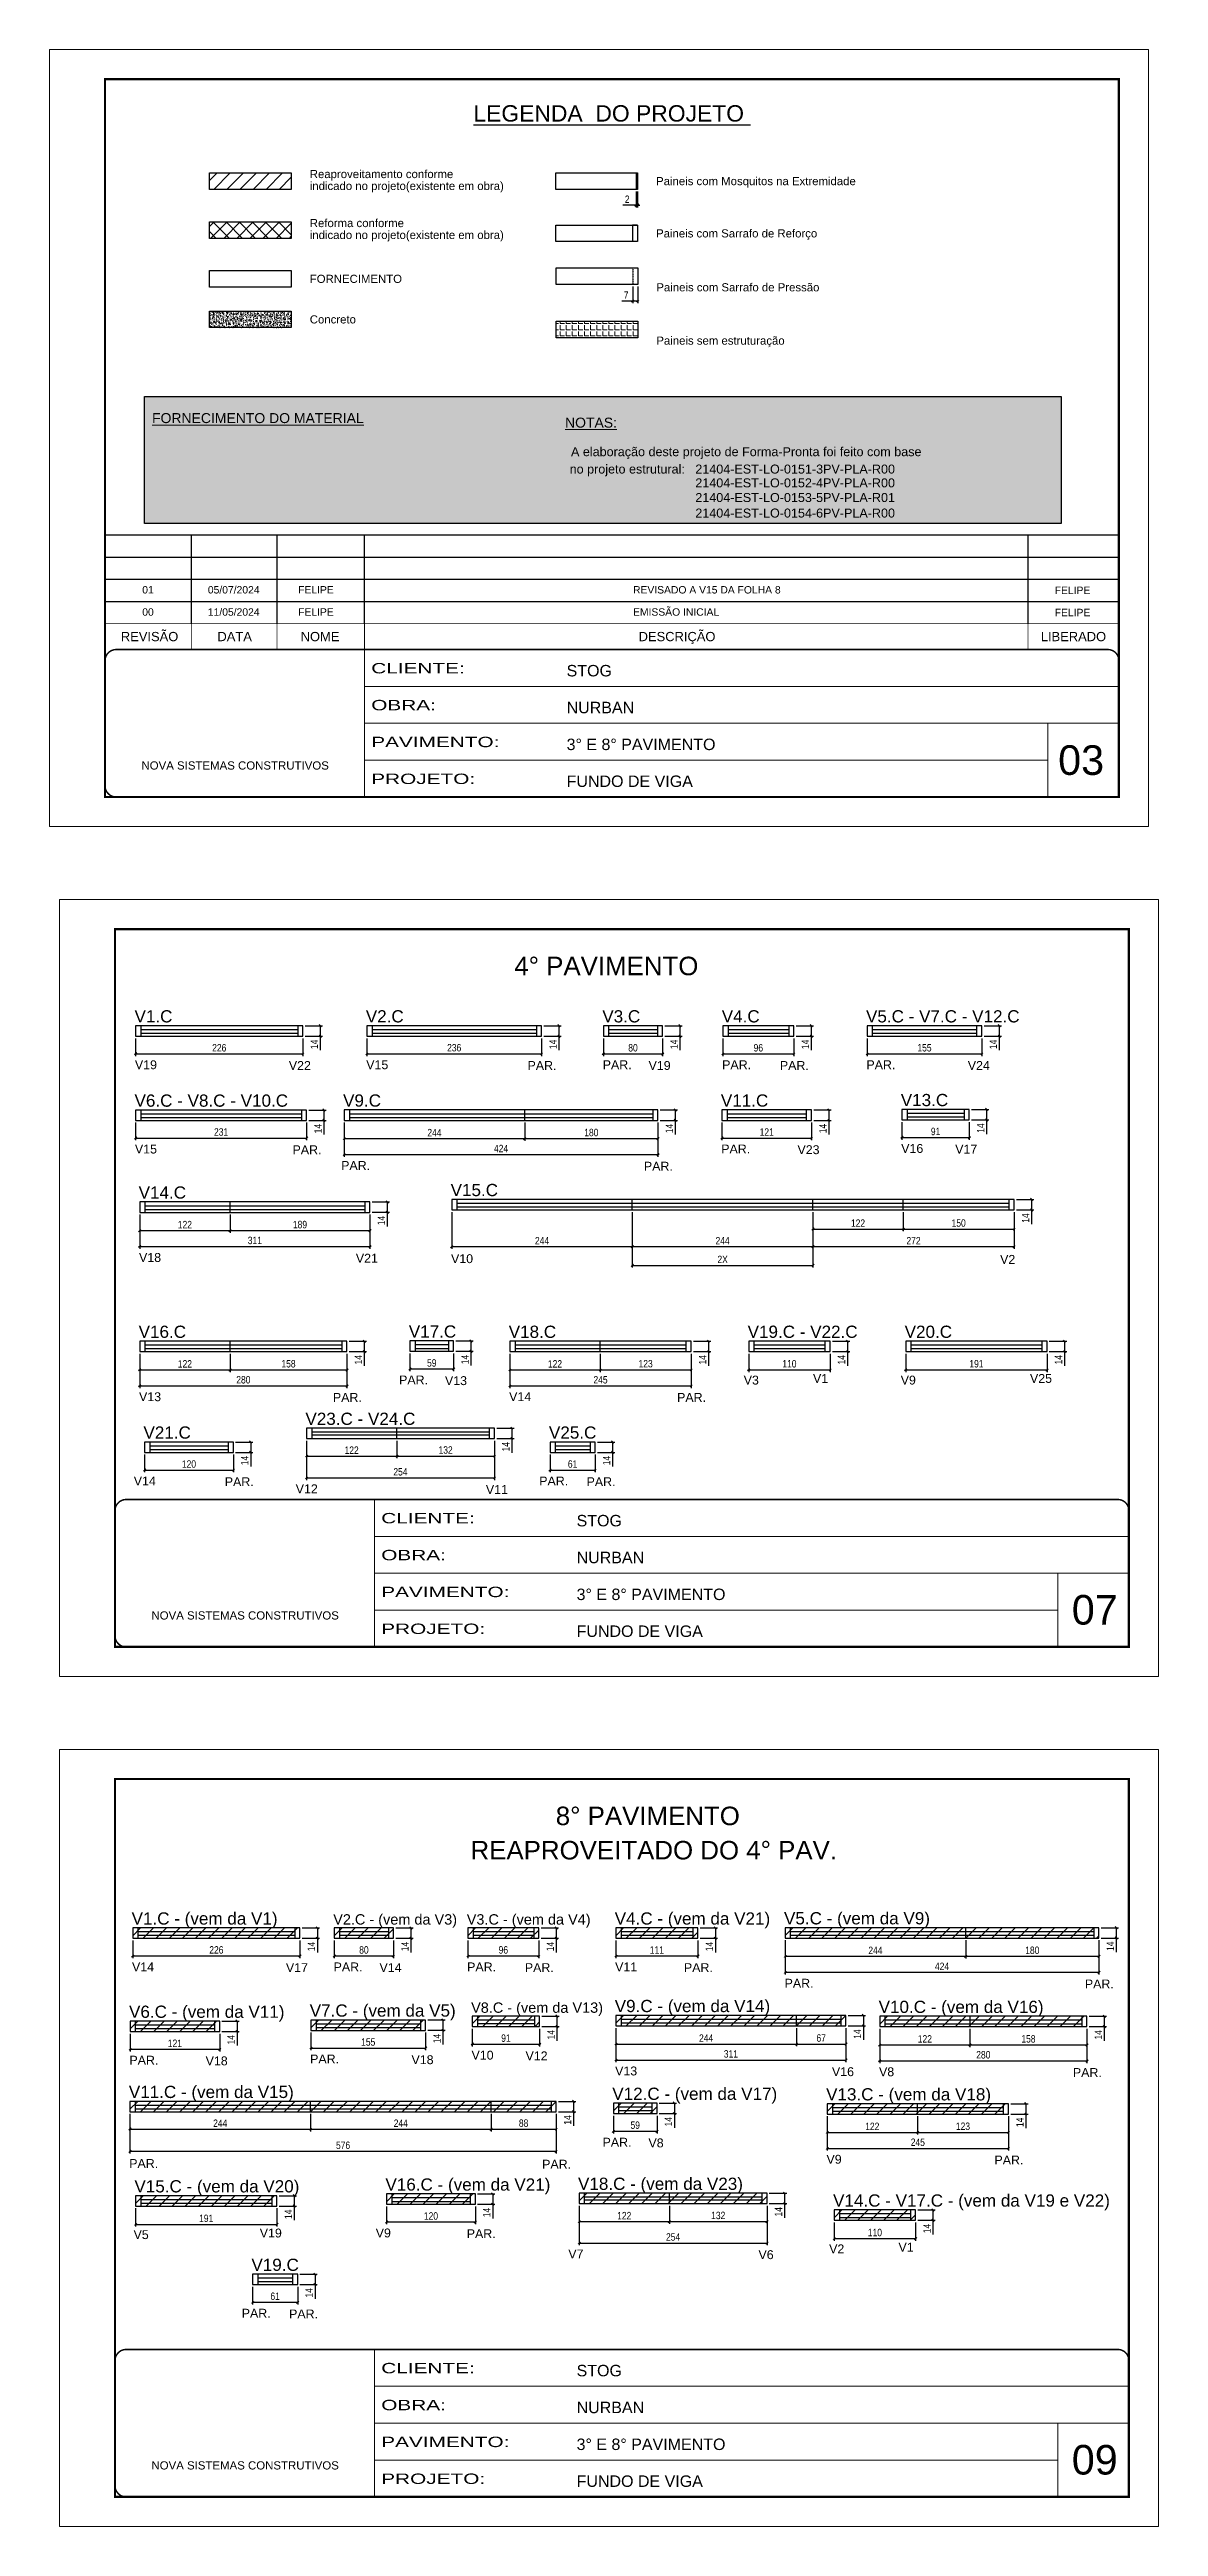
# Model space of a CAD drawing. Extents: x 2489 to 8743, y 745 to 4092.
# Drawn here: x 5659 to 7158, y 745 to 4092 of the extents above; entities that cross this region are included whole.
import ezdxf
from ezdxf.enums import TextEntityAlignment as Align

# ---------------------------------------------------------------- set-up
doc = ezdxf.new("R2010")
doc.units = 0
for name, pattern in [('CONTINUO', [0]), ('DASHED', [0.75, 0.5, -0.25]), ('HIDDEN', [0.375, 0.25, -0.125])]:
    doc.linetypes.add(name, pattern=pattern)
for name, color, linetype in [('5', 5, 'Continuous'), ('COTA', 241, 'Continuous'), ('NOMENCLATURA', 7, 'Continuous'), ('Painéis', 200, 'Continuous'), ('SARR_2.2x7', 40, 'Continuous'), ('SARR_EDITAR', 141, 'Continuous')]:
    doc.layers.add(name, color=color, linetype=linetype)
for name, color, linetype, lineweight in [('CARIMBO', 255, 'Continuous', 9), ('Folhas', 255, 'Continuous', 9), ('Hachura', 251, 'Continuous', 9), ('REAPROVEITAMENTO', 251, 'Continuous', 9), ('SARRAFO DE PRESSAO', 251, 'DASHED', 9)]:
    doc.layers.add(name, color=color, linetype=linetype, lineweight=lineweight)
doc.layers.add('Demarcação 2', color=254, linetype='Continuous', lineweight=9, true_color=0xe0e0e0)
doc.styles.add('ARIAL', font='arial.ttf')
doc.styles.add('COTA TECNICA', font='techl___.ttf', dxfattribs={"height": 10})
doc.styles.add('COTA TECNICA-50', font='techl___.ttf', dxfattribs={"height": 10})
doc.styles.get("Standard").update_dxf_attribs({"font": 'arial.ttf'})
doc.styles.add('Tecnologia', font='')
doc.styles.get('Tecnologia').set_extended_font_data('Forgotten Futurist')
doc.dimstyles.new('COTA PAINEL-50', dxfattribs={"dimtxt": 10, "dimasz": 3, "dimexe": 3, "dimexo": 3, "dimgap": 3, "dimtad": 1, "dimdec": 1, "dimzin": 12, "dimdsep": 46, "dimtxsty": 'COTA TECNICA-50', "dimblk1": 'OBLIQUE', "dimblk2": 'OBLIQUE', "dimsah": 1, "dimcen": 0.9, "dimclrd": 4, "dimclre": 4, "dimclrt": 240, "dimadec": 1, "dimazin": 3, "dimtfac": 1, "dimtdec": 1, "dimtmove": 0, "dimatfit": 3, "dimfxl": 1, "dimtolj": 1, "dimtzin": 12, "dimarcsym": 0})
doc.dimstyles.new('PAINEL', dxfattribs={"dimtxt": 10, "dimasz": 3, "dimexe": 3, "dimexo": 3, "dimgap": 3, "dimtad": 1, "dimdec": 1, "dimzin": 12, "dimdsep": 46, "dimtxsty": 'COTA TECNICA', "dimblk1": 'OBLIQUE', "dimblk2": 'OBLIQUE', "dimsah": 1, "dimcen": 0.9, "dimclrd": 4, "dimclre": 4, "dimclrt": 240, "dimadec": 1, "dimazin": 3, "dimtfac": 1, "dimtdec": 1, "dimtmove": 0, "dimatfit": 3, "dimfxl": 1, "dimtolj": 1, "dimtzin": 12, "dimarcsym": 0})

msp = doc.modelspace()

# ---------------------------------------------------------------- texts
at = {"color": 0, "linetype": 'Continuous', "ltscale": 5, "style": 'ARIAL'}
msp.add_text('%%ULEGENDA  DO PROJETO ', height=22.1184, dxfattribs=at).set_placement((6419.38, 3994.79), align=Align.CENTER)
at = {"style": 'ARIAL'}
for s, p in [('REVISÃO', (5794.65, 3298.85)), ('DATA', (5909.63, 3298.85)), ('NOME', (6024.99, 3298.85)), ('DESCRIÇÃO', (6507.44, 3298.85)), ('LIBERADO', (7043.11, 3298.85))]:
    msp.add_text(s, height=12.5, dxfattribs=at).set_placement(p, align=Align.MIDDLE_CENTER)
at = {"color": 0, "linetype": 'Continuous', "ltscale": 5, "style": 'ARIAL'}
for s, p in [('4° PAVIMENTO', (6287.53, 2841.24)), ('8° PAVIMENTO', (6343.54, 1692.67)), ('REAPROVEITADO DO 4° PAV.', (6228.38, 1646.35))]:
    msp.add_text(s, height=25, dxfattribs=at).set_placement(p)
at = {"layer": '5', "linetype": 'Continuous'}
for s, p in [('V19', (5774.84, 2714.2)), ('V22', (5982.83, 2713.24)), ('V15', (6087.38, 2714.2)), ('PAR.', (6305.37, 2713.24)), ('PAR.', (6406.97, 2714.2)), ('V19', (6468.96, 2713.24)), ('PAR.', (6568.37, 2714.2)), ('PAR.', (6646.36, 2713.24)), ('PAR.', (6763.32, 2714.2)), ('V24', (6900.31, 2713.24)), ('V15', (5774.84, 2600.3)), ('PAR.', (5987.83, 2599.34)), ('PAR.', (6567.16, 2600.41)), ('V23', (6670.15, 2599.45)), ('V16', (6810.31, 2601.08)), ('V17', (6883.3, 2600.12)), ('PAR.', (6053.53, 2578.07)), ('PAR.', (6462.64, 2577.11)), ('V18', (5780.4, 2453.76)), ('V21', (6073.39, 2452.8)), ('V10', (6202, 2452.15)), ('V2', (6943.99, 2451.19)), ('V13', (5780.4, 2265.61)), ('PAR.', (6042.39, 2264.65)), ('PAR.', (6131.83, 2288.29)), ('V13', (6193.82, 2287.33)), ('V14', (6280.5, 2265.61)), ('PAR.', (6507.49, 2264.65)), ('V3', (6597.5, 2288.1)), ('V1', (6691.16, 2290.29)), ('V9', (6809.67, 2288.1)), ('V25', (6984.33, 2290.29)), ('V14', (5773.28, 2151.72)), ('PAR.', (5896.27, 2150.76)), ('V12', (5992.12, 2141.19)), ('V11', (6249.11, 2140.23)), ('PAR.', (6321.18, 2151.72)), ('PAR.', (6385.17, 2150.76)), ('V14', (5770.91, 1495.1)), ('PAR.', (6043.33, 1495.1)), ('PAR.', (6223.76, 1495.1)), ('V11', (6423.73, 1495.1)), ('V17', (5978.9, 1494.15)), ('V14', (6105.32, 1494.15)), ('PAR.', (6301.75, 1494.15)), ('PAR.', (6516.72, 1494.15)), ('PAR.', (6652.78, 1473.04)), ('PAR.', (7058.51, 1472.08)), ('PAR.', (5767.41, 1369.08)), ('V18', (5870.4, 1368.12)), ('PAR.', (6011.59, 1370.66)), ('V18', (6148.58, 1369.7)), ('V10', (6229.69, 1375.86)), ('V12', (6302.68, 1374.9)), ('V13', (6423.75, 1354.47)), ('V16', (6716.74, 1353.51)), ('V8', (6780.35, 1353.35)), ('PAR.', (7042.34, 1352.39)), ('PAR.', (5767.15, 1229.45)), ('PAR.', (6325.14, 1228.49)), ('PAR.', (6406.78, 1258.23)), ('V8', (6468.77, 1257.27)), ('V9', (6709.37, 1235.14)), ('PAR.', (6936.36, 1234.18)), ('V5', (5773.01, 1133.32)), ('V19', (5943.52, 1135.5)), ('V9', (6100.24, 1135.59)), ('PAR.', (6223.23, 1134.63)), ('V7', (6360.48, 1107.19)), ('V6', (6617.47, 1106.23)), ('V2', (6712.94, 1114.13)), ('V1', (6806.61, 1116.32)), ('PAR.', (5919.17, 1027.1)), ('PAR.', (5983.16, 1026.14))]:
    msp.add_text(s, height=12, rotation=359.99996, dxfattribs=at).set_placement(p)
at = {"layer": 'CARIMBO', "style": 'ARIAL'}
for s, p in [('Reaproveitamento conforme ', (6011.14, 3923.88)), ('Paineis com Mosquitos na Extremidade', (6479.11, 3914.31)), ('indicado no projeto(existente em obra)', (6011.14, 3907.79)), ('Reforma conforme ', (6011.14, 3857.65)), ('Paineis com Sarrafo de Reforço', (6479.11, 3843.71)), ('indicado no projeto(existente em obra)', (6011.14, 3841.56)), ('FORNECIMENTO', (6011.14, 3782.27)), ('Paineis com Sarrafo de Pressão', (6479.47, 3770.82)), ('Concreto', (6011.14, 3727.46)), ('Paineis sem estruturação', (6479.47, 3698.79))]:
    msp.add_text(s, height=11, dxfattribs=at).set_placement(p, align=Align.MIDDLE_LEFT)
at = {"layer": 'CARIMBO', "color": 5, "style": 'ARIAL'}
for s, height, p in [('%%UFORNECIMENTO DO MATERIAL', 13.5, (5797.99, 3587.32)), ('%%UNOTAS:', 13.5, (6356.07, 3581.2)), ('  A elaboração deste projeto de Forma-Pronta foi feito com base', 12.15, (6354.71, 3542.6)), ('  no projeto estrutural:', 12.15, (6352.89, 3519.11))]:
    msp.add_text(s, height=height, dxfattribs=at).set_placement(p)
at = {"layer": 'CARIMBO', "color": 1, "style": 'ARIAL'}
for s, p in [('21404-EST-LO-0151-3PV-PLA-R00', (6532.12, 3519.11)), ('21404-EST-LO-0152-4PV-PLA-R00', (6532.12, 3500.47)), ('21404-EST-LO-0153-5PV-PLA-R01', (6532.12, 3480.66)), ('21404-EST-LO-0154-6PV-PLA-R00', (6532.12, 3459.68))]:
    msp.add_text(s, height=12.15, dxfattribs=at).set_placement(p)
at = {"layer": 'CARIMBO', "style": 'ARIAL'}
for s, height, p in [('01', 10, (5784.74, 3357.04)), ('05/07/2024', 10, (5873.38, 3357.04)), ('FELIPE', 10, (5995.42, 3357.04)), ('REVISADO A V15 DA FOLHA 8', 10, (6447.97, 3357.04)), ('00', 10, (5784.74, 3327.04)), ('11/05/2024', 10, (5873.38, 3327.04)), ('FELIPE', 10, (5995.42, 3327.04)), ('EMISSÃO INICIAL', 10, (6447.97, 3327.04)), ('07', 40, (7040.83, 1963.68)), ('09', 40, (7040.83, 815.1))]:
    msp.add_text(s, height=height, dxfattribs=at).set_placement(p)
at = {"layer": 'CARIMBO', "color": 7, "style": 'ARIAL'}
msp.add_text('03', height=40, dxfattribs=at).set_placement((7022.38, 3111.91))
at = {"layer": 'CARIMBO', "style": 'ARIAL'}
for p in [(7041.82, 3361.35), (7041.82, 3331.35)]:
    msp.add_attdef('FELIPE', text='', height=10, dxfattribs=at).set_placement(p, align=Align.MIDDLE_CENTER)
at = {"layer": 'NOMENCLATURA', "linetype": 'Continuous'}
for s, height, p in [('V1.C', 16.5, (5774.32, 2777.42)), ('V2.C', 16.5, (6086.85, 2777.42)), ('V3.C', 16.5, (6406.44, 2777.42)), ('V4.C', 16.5, (6567.85, 2777.42)), ('V5.C - V7.C - V12.C', 16.5, (6762.79, 2777.42)), ('V6.C - V8.C - V10.C', 16.5, (5774.32, 2663.52)), ('V9.C', 16.5, (6056.13, 2663.62)), ('V11.C', 16.5, (6566.64, 2663.62)), ('V13.C', 16.5, (6809.79, 2664.29)), ('V14.C', 16.5, (5779.87, 2539.31)), ('V15.C', 16.5, (6201.48, 2542.69)), ('V16.C', 16.5, (5779.87, 2351.16)), ('V17.C', 16.5, (6144.96, 2351.51)), ('V18.C', 16.5, (6279.98, 2351.16)), ('V19.C - V22.C', 16.5, (6602.83, 2351.16)), ('V20.C', 16.5, (6815, 2351.16)), ('V23.C - V24.C', 16.5, (6005.25, 2233.58)), ('V21.C', 16.5, (5786.41, 2214.94)), ('V25.C', 16.5, (6334.32, 2214.94)), ('V1.C - (vem da V1)', 16.5, (5770.38, 1558.32)), ('V4.C - (vem da V21)', 16.5, (6423.21, 1558.32)), ('V5.C - (vem da V9)', 16.5, (6651.99, 1558.59)), ('V2.C - (vem da V3)', 14, (6042.8, 1558.32)), ('V3.C - (vem da V4)', 14, (6223.24, 1558.32)), ('V6.C - (vem da V11)', 16.5, (5766.88, 1432.29)), ('V7.C - (vem da V5)', 16.5, (6011.07, 1433.88)), ('V8.C - (vem da V13)', 14, (6229.17, 1439.07)), ('V9.C - (vem da V14)', 16.5, (6423.22, 1440.02)), ('V10.C - (vem da V16)', 16.5, (6779.83, 1438.9)), ('V11.C - (vem da V15)', 16.5, (5766.63, 1323.93)), ('V12.C - (vem da V17)', 16.5, (6419.91, 1321.44)), ('V13.C - (vem da V18)', 16.5, (6708.85, 1320.69)), ('V15.C - (vem da V20)', 16.5, (5774.19, 1196.38)), ('V16.C - (vem da V21)', 16.5, (6113.37, 1198.81)), ('V18.C - (vem da V23)', 16.5, (6373.61, 1199.82)), ('V14.C - V17.C - (vem da V19 e V22)', 16.5, (6718.28, 1177.19)), ('V19.C', 16.5, (5932.3, 1090.32))]:
    msp.add_text(s, height=height, dxfattribs=at).set_placement(p)

# ---------------------------------------------------------------- blocks, each defined once
blk = doc.blocks.new('9999999999')
at = {"color": 30, "linetype": 'CONTINUO'}
for p, q in [((98564.6, 34230.2), (98564.6, 34429.4)), ((98564.6, 34379.6), (99584, 34379.6)), ((98564.6, 34329.8), (99488, 34329.8)), ((99584, 34329.8), (99488, 34329.8)), ((99488, 34329.8), (99488, 34230.2)), ((98564.6, 34280), (99488, 34280))]:
    blk.add_line(p, q, dxfattribs=at)
at = {"color": 30, "linetype": 'CONTINUO', "const_width": 2}
blk.add_lwpolyline([(99584, 34230.2), (99584, 34414.4, 0.414214), (99569, 34429.4), (98229, 34429.4, 0.414214), (98214, 34414.4), (98214, 34245.2, 0.414214), (98229, 34230.2), (99584, 34230.2)], format="xyb", dxfattribs=at)
at = {"layer": 'Folhas'}
blk.add_lwpolyline([(98139, 34190.2), (99624, 34190.2), (99624, 35240.2), (98139, 35240.2)], close=True, dxfattribs=at)
at = {"layer": 'Folhas', "color": 30, "const_width": 3}
blk.add_lwpolyline([(98214, 34230.2), (99584, 34230.2), (99584, 35200.2), (98214, 35200.2)], close=True, dxfattribs=at)
at = {"color": 7, "linetype": 'Continuous', "ltscale": 5, "style": 'ARIAL'}
for s, height, p in [('STOG', 15.48, (98837.7, 34393.1)), ('NURBAN', 15.48, (98837.7, 34343.3)), ('3° E 8° PAVIMENTO', 15.483, (98837.7, 34293.5)), ('NOVA SISTEMAS CONSTRUTIVOS', 11.059, (98263.2, 34267.2)), ('FUNDO DE VIGA', 15.483, (98837.7, 34243.7))]:
    blk.add_text(s, height=height, dxfattribs=at).set_placement(p)
at = {"layer": 'Folhas', "color": 7, "style": 'Tecnologia', "width": 1.5}
for s, p in [('CLIENTE:', (98573.7, 34397.2)), ('OBRA:', (98573.7, 34347.3)), ('PAVIMENTO:', (98573.7, 34297.5)), ('PROJETO:', (98573.7, 34247.7))]:
    blk.add_text(s, height=14, dxfattribs=at).set_placement(p)
blk = doc.blocks.new('_Oblique')
at = {"color": 0, "linetype": 'ByBlock', "lineweight": -2}
blk.add_line((-0.5, -0.5), (0.5, 0.5), dxfattribs=at)
blk = doc.blocks.new('*D8')
at = {"layer": 'COTA', "color": 4, "lineweight": -2, "transparency": 16777216}
for p, q in [((6452.1, 3900.2), (6452.1, 3878.8)), ((6454.1, 3900.2), (6454.1, 3878.8)), ((6452.1, 3881.8), (6434, 3881.8)), ((6454.1, 3881.8), (6452.1, 3881.8)), ((6454.1, 3881.8), (6457.1, 3881.8))]:
    blk.add_line(p, q, dxfattribs=at)
at = {"layer": 'Defpoints', "color": 0, "transparency": 16777216}
for p in [(6452.1, 3903.2), (6454.1, 3903.2), (6452.1, 3881.8)]:
    blk.add_point(p, dxfattribs=at)
at = {"layer": 'COTA', "color": 4, "lineweight": -2, "transparency": 16777216, "xscale": 3, "yscale": 3, "zscale": 3}
blk.add_blockref('_Oblique', (6452.1, 3881.8), dxfattribs=at)
at = {"layer": 'COTA', "color": 4, "lineweight": -2, "transparency": 16777216, "xscale": 3, "yscale": 3, "zscale": 3, "rotation": 180}
blk.add_blockref('_Oblique', (6454.1, 3881.8), dxfattribs=at)
at = {"layer": 'COTA', "color": 240, "transparency": 16777216, "insert": (6440.1, 3889.8), "char_height": 10, "attachment_point": 5, "style": 'COTA TECNICA'}
blk.add_mtext('\\A1;2', dxfattribs=at)
blk = doc.blocks.new('*D9')
at = {"layer": 'COTA', "color": 4, "lineweight": -2, "transparency": 16777216}
for p, q in [((6447.5, 3752.3), (6432.7, 3752.3)), ((6447.5, 3771.8), (6447.5, 3749.3)), ((6454.5, 3752.3), (6447.5, 3752.3)), ((6454.5, 3771.8), (6454.5, 3749.3))]:
    blk.add_line(p, q, dxfattribs=at)
at = {"layer": 'Defpoints', "color": 0, "transparency": 16777216}
for p in [(6447.5, 3774.8), (6447.5, 3752.3), (6454.5, 3774.8)]:
    blk.add_point(p, dxfattribs=at)
at = {"layer": 'COTA', "color": 4, "lineweight": -2, "transparency": 16777216, "xscale": 3, "yscale": 3, "zscale": 3, "rotation": 180}
blk.add_blockref('_Oblique', (6447.5, 3752.3), dxfattribs=at)
at = {"layer": 'COTA', "color": 4, "lineweight": -2, "transparency": 16777216, "xscale": 3, "yscale": 3, "zscale": 3}
blk.add_blockref('_Oblique', (6454.5, 3752.3), dxfattribs=at)
at = {"layer": 'COTA', "color": 240, "transparency": 16777216, "insert": (6438.6, 3760.3), "char_height": 10, "attachment_point": 5, "style": 'COTA TECNICA'}
blk.add_mtext('\\A1;7', dxfattribs=at)
blk = doc.blocks.new('*D105')
at = {"layer": 'COTA', "color": 4, "linetype": 'ByBlock', "lineweight": -2, "transparency": 16777216}
for p, q in [((5775.8, 2755.9), (5775.8, 2732)), ((6001.8, 2755.9), (6001.8, 2732)), ((5775.8, 2735), (6001.8, 2735))]:
    blk.add_line(p, q, dxfattribs=at)
at = {"layer": 'Defpoints', "color": 0, "linetype": 'ByBlock', "transparency": 16777216}
for p in [(5775.8, 2758.9), (6001.8, 2758.9), (6001.8, 2735)]:
    blk.add_point(p, dxfattribs=at)
at = {"layer": 'COTA', "color": 4, "linetype": 'ByBlock', "lineweight": -2, "transparency": 16777216, "xscale": 3, "yscale": 3, "zscale": 3, "rotation": 180}
blk.add_blockref('_Oblique', (5775.8, 2735), dxfattribs=at)
at = {"layer": 'COTA', "color": 4, "linetype": 'ByBlock', "lineweight": -2, "transparency": 16777216, "xscale": 3, "yscale": 3, "zscale": 3}
blk.add_blockref('_Oblique', (6001.8, 2735), dxfattribs=at)
at = {"layer": 'COTA', "color": 240, "linetype": 'ByBlock', "transparency": 16777216, "insert": (5888.8, 2743.1), "char_height": 10, "attachment_point": 5, "style": 'COTA TECNICA-50'}
blk.add_mtext('\\A1;226', dxfattribs=at)
blk = doc.blocks.new('*D106')
at = {"layer": 'COTA', "color": 4, "lineweight": -2, "transparency": 16777216}
for p, q in [((6004.8, 2772.9), (6028.3, 2772.9)), ((6004.8, 2758.9), (6028.3, 2758.9)), ((6025.3, 2772.9), (6025.3, 2758.9)), ((6025.3, 2758.9), (6025.3, 2739.8))]:
    blk.add_line(p, q, dxfattribs=at)
at = {"layer": 'Defpoints', "color": 0, "transparency": 16777216}
for p in [(6001.8, 2772.9), (6001.8, 2758.9), (6025.3, 2758.9)]:
    blk.add_point(p, dxfattribs=at)
at = {"layer": 'COTA', "color": 4, "lineweight": -2, "transparency": 16777216, "xscale": 3, "yscale": 3, "zscale": 3}
for p, rotation in [((6025.3, 2772.9), 90), ((6025.3, 2758.9), 270)]:
    blk.add_blockref('_Oblique', p, dxfattribs=dict(at, rotation=rotation))
at = {"layer": 'COTA', "color": 240, "transparency": 16777216, "insert": (6017.2, 2747.8), "char_height": 10, "attachment_point": 5, "rotation": 90, "style": 'COTA TECNICA'}
blk.add_mtext('\\A1;14', dxfattribs=at)
blk = doc.blocks.new('*D107')
at = {"layer": 'COTA', "color": 4, "linetype": 'ByBlock', "lineweight": -2, "transparency": 16777216}
for p, q in [((6088.3, 2755.9), (6088.3, 2732)), ((6324.3, 2755.9), (6324.3, 2732)), ((6088.3, 2735), (6324.3, 2735))]:
    blk.add_line(p, q, dxfattribs=at)
at = {"layer": 'Defpoints', "color": 0, "linetype": 'ByBlock', "transparency": 16777216}
for p in [(6088.3, 2758.9), (6324.3, 2758.9), (6324.3, 2735)]:
    blk.add_point(p, dxfattribs=at)
at = {"layer": 'COTA', "color": 4, "linetype": 'ByBlock', "lineweight": -2, "transparency": 16777216, "xscale": 3, "yscale": 3, "zscale": 3, "rotation": 180}
blk.add_blockref('_Oblique', (6088.3, 2735), dxfattribs=at)
at = {"layer": 'COTA', "color": 4, "linetype": 'ByBlock', "lineweight": -2, "transparency": 16777216, "xscale": 3, "yscale": 3, "zscale": 3}
blk.add_blockref('_Oblique', (6324.3, 2735), dxfattribs=at)
at = {"layer": 'COTA', "color": 240, "linetype": 'ByBlock', "transparency": 16777216, "insert": (6206.3, 2743.2), "char_height": 10, "attachment_point": 5, "style": 'COTA TECNICA-50'}
blk.add_mtext('\\A1;236', dxfattribs=at)
blk = doc.blocks.new('*D185')
at = {"layer": 'COTA', "color": 4, "lineweight": -2, "transparency": 16777216}
for p, q in [((6327.3, 2772.9), (6350.8, 2772.9)), ((6327.3, 2758.9), (6350.8, 2758.9)), ((6347.8, 2772.9), (6347.8, 2758.9)), ((6347.8, 2758.9), (6347.8, 2739.8))]:
    blk.add_line(p, q, dxfattribs=at)
at = {"layer": 'Defpoints', "color": 0, "transparency": 16777216}
for p in [(6324.3, 2772.9), (6324.3, 2758.9), (6347.8, 2758.9)]:
    blk.add_point(p, dxfattribs=at)
at = {"layer": 'COTA', "color": 4, "lineweight": -2, "transparency": 16777216, "xscale": 3, "yscale": 3, "zscale": 3}
for p, rotation in [((6347.8, 2772.9), 90), ((6347.8, 2758.9), 270)]:
    blk.add_blockref('_Oblique', p, dxfattribs=dict(at, rotation=rotation))
at = {"layer": 'COTA', "color": 240, "transparency": 16777216, "insert": (6339.8, 2747.8), "char_height": 10, "attachment_point": 5, "rotation": 90, "style": 'COTA TECNICA'}
blk.add_mtext('\\A1;14', dxfattribs=at)
blk = doc.blocks.new('*D186')
at = {"layer": 'COTA', "color": 4, "linetype": 'ByBlock', "lineweight": -2, "transparency": 16777216}
for p, q in [((6407.9, 2755.9), (6407.9, 2732)), ((6487.9, 2755.9), (6487.9, 2732)), ((6407.9, 2735), (6487.9, 2735))]:
    blk.add_line(p, q, dxfattribs=at)
at = {"layer": 'Defpoints', "color": 0, "linetype": 'ByBlock', "transparency": 16777216}
for p in [(6407.9, 2758.9), (6487.9, 2758.9), (6487.9, 2735)]:
    blk.add_point(p, dxfattribs=at)
at = {"layer": 'COTA', "color": 4, "linetype": 'ByBlock', "lineweight": -2, "transparency": 16777216, "xscale": 3, "yscale": 3, "zscale": 3, "rotation": 180}
blk.add_blockref('_Oblique', (6407.9, 2735), dxfattribs=at)
at = {"layer": 'COTA', "color": 4, "linetype": 'ByBlock', "lineweight": -2, "transparency": 16777216, "xscale": 3, "yscale": 3, "zscale": 3}
blk.add_blockref('_Oblique', (6487.9, 2735), dxfattribs=at)
at = {"layer": 'COTA', "color": 240, "linetype": 'ByBlock', "transparency": 16777216, "insert": (6447.9, 2743.1), "char_height": 10, "attachment_point": 5, "style": 'COTA TECNICA-50'}
blk.add_mtext('\\A1;80', dxfattribs=at)
blk = doc.blocks.new('*D187')
at = {"layer": 'COTA', "color": 4, "lineweight": -2, "transparency": 16777216}
for p, q in [((6490.9, 2772.9), (6514.4, 2772.9)), ((6490.9, 2758.9), (6514.4, 2758.9)), ((6511.4, 2772.9), (6511.4, 2758.9)), ((6511.4, 2758.9), (6511.4, 2739.8))]:
    blk.add_line(p, q, dxfattribs=at)
at = {"layer": 'Defpoints', "color": 0, "transparency": 16777216}
for p in [(6487.9, 2772.9), (6487.9, 2758.9), (6511.4, 2758.9)]:
    blk.add_point(p, dxfattribs=at)
at = {"layer": 'COTA', "color": 4, "lineweight": -2, "transparency": 16777216, "xscale": 3, "yscale": 3, "zscale": 3}
for p, rotation in [((6511.4, 2772.9), 90), ((6511.4, 2758.9), 270)]:
    blk.add_blockref('_Oblique', p, dxfattribs=dict(at, rotation=rotation))
at = {"layer": 'COTA', "color": 240, "transparency": 16777216, "insert": (6503.3, 2747.8), "char_height": 10, "attachment_point": 5, "rotation": 90, "style": 'COTA TECNICA'}
blk.add_mtext('\\A1;14', dxfattribs=at)
blk = doc.blocks.new('*D188')
at = {"layer": 'COTA', "color": 4, "linetype": 'ByBlock', "lineweight": -2, "transparency": 16777216}
for p, q in [((6569.3, 2755.9), (6569.3, 2732)), ((6665.3, 2755.9), (6665.3, 2732)), ((6569.3, 2735), (6665.3, 2735))]:
    blk.add_line(p, q, dxfattribs=at)
at = {"layer": 'Defpoints', "color": 0, "linetype": 'ByBlock', "transparency": 16777216}
for p in [(6569.3, 2758.9), (6665.3, 2758.9), (6665.3, 2735)]:
    blk.add_point(p, dxfattribs=at)
at = {"layer": 'COTA', "color": 4, "linetype": 'ByBlock', "lineweight": -2, "transparency": 16777216, "xscale": 3, "yscale": 3, "zscale": 3, "rotation": 180}
blk.add_blockref('_Oblique', (6569.3, 2735), dxfattribs=at)
at = {"layer": 'COTA', "color": 4, "linetype": 'ByBlock', "lineweight": -2, "transparency": 16777216, "xscale": 3, "yscale": 3, "zscale": 3}
blk.add_blockref('_Oblique', (6665.3, 2735), dxfattribs=at)
at = {"layer": 'COTA', "color": 240, "linetype": 'ByBlock', "transparency": 16777216, "insert": (6617.3, 2743.1), "char_height": 10, "attachment_point": 5, "style": 'COTA TECNICA-50'}
blk.add_mtext('\\A1;96', dxfattribs=at)
blk = doc.blocks.new('*D189')
at = {"layer": 'COTA', "color": 4, "lineweight": -2, "transparency": 16777216}
for p, q in [((6668.3, 2772.9), (6691.8, 2772.9)), ((6668.3, 2758.9), (6691.8, 2758.9)), ((6688.8, 2772.9), (6688.8, 2758.9)), ((6688.8, 2758.9), (6688.8, 2739.8))]:
    blk.add_line(p, q, dxfattribs=at)
at = {"layer": 'Defpoints', "color": 0, "transparency": 16777216}
for p in [(6665.3, 2772.9), (6665.3, 2758.9), (6688.8, 2758.9)]:
    blk.add_point(p, dxfattribs=at)
at = {"layer": 'COTA', "color": 4, "lineweight": -2, "transparency": 16777216, "xscale": 3, "yscale": 3, "zscale": 3}
for p, rotation in [((6688.8, 2772.9), 90), ((6688.8, 2758.9), 270)]:
    blk.add_blockref('_Oblique', p, dxfattribs=dict(at, rotation=rotation))
at = {"layer": 'COTA', "color": 240, "transparency": 16777216, "insert": (6680.7, 2747.8), "char_height": 10, "attachment_point": 5, "rotation": 90, "style": 'COTA TECNICA'}
blk.add_mtext('\\A1;14', dxfattribs=at)
blk = doc.blocks.new('*D190')
at = {"layer": 'COTA', "color": 4, "linetype": 'ByBlock', "lineweight": -2, "transparency": 16777216}
for p, q in [((6764.3, 2755.9), (6764.3, 2732)), ((6919.3, 2755.9), (6919.3, 2732)), ((6764.3, 2735), (6919.3, 2735))]:
    blk.add_line(p, q, dxfattribs=at)
at = {"layer": 'Defpoints', "color": 0, "linetype": 'ByBlock', "transparency": 16777216}
for p in [(6764.3, 2758.9), (6919.3, 2758.9), (6919.3, 2735)]:
    blk.add_point(p, dxfattribs=at)
at = {"layer": 'COTA', "color": 4, "linetype": 'ByBlock', "lineweight": -2, "transparency": 16777216, "xscale": 3, "yscale": 3, "zscale": 3, "rotation": 180}
blk.add_blockref('_Oblique', (6764.3, 2735), dxfattribs=at)
at = {"layer": 'COTA', "color": 4, "linetype": 'ByBlock', "lineweight": -2, "transparency": 16777216, "xscale": 3, "yscale": 3, "zscale": 3}
blk.add_blockref('_Oblique', (6919.3, 2735), dxfattribs=at)
at = {"layer": 'COTA', "color": 240, "linetype": 'ByBlock', "transparency": 16777216, "insert": (6841.8, 2743.1), "char_height": 10, "attachment_point": 5, "style": 'COTA TECNICA-50'}
blk.add_mtext('\\A1;155', dxfattribs=at)
blk = doc.blocks.new('*D191')
at = {"layer": 'COTA', "color": 4, "lineweight": -2, "transparency": 16777216}
for p, q in [((6922.3, 2772.9), (6945.8, 2772.9)), ((6922.3, 2758.9), (6945.8, 2758.9)), ((6942.8, 2772.9), (6942.8, 2758.9)), ((6942.8, 2758.9), (6942.8, 2739.8))]:
    blk.add_line(p, q, dxfattribs=at)
at = {"layer": 'Defpoints', "color": 0, "transparency": 16777216}
for p in [(6919.3, 2772.9), (6919.3, 2758.9), (6942.8, 2758.9)]:
    blk.add_point(p, dxfattribs=at)
at = {"layer": 'COTA', "color": 4, "lineweight": -2, "transparency": 16777216, "xscale": 3, "yscale": 3, "zscale": 3}
for p, rotation in [((6942.8, 2772.9), 90), ((6942.8, 2758.9), 270)]:
    blk.add_blockref('_Oblique', p, dxfattribs=dict(at, rotation=rotation))
at = {"layer": 'COTA', "color": 240, "transparency": 16777216, "insert": (6934.7, 2747.8), "char_height": 10, "attachment_point": 5, "rotation": 90, "style": 'COTA TECNICA'}
blk.add_mtext('\\A1;14', dxfattribs=at)
blk = doc.blocks.new('*D192')
at = {"layer": 'COTA', "color": 4, "linetype": 'ByBlock', "lineweight": -2, "transparency": 16777216}
for p, q in [((5775.8, 2642), (5775.8, 2618.1)), ((5775.8, 2621.1), (6006.8, 2621.1)), ((6006.8, 2642), (6006.8, 2618.1))]:
    blk.add_line(p, q, dxfattribs=at)
at = {"layer": 'Defpoints', "color": 0, "linetype": 'ByBlock', "transparency": 16777216}
for p in [(5775.8, 2645), (6006.8, 2645), (6006.8, 2621.1)]:
    blk.add_point(p, dxfattribs=at)
at = {"layer": 'COTA', "color": 4, "linetype": 'ByBlock', "lineweight": -2, "transparency": 16777216, "xscale": 3, "yscale": 3, "zscale": 3, "rotation": 180}
blk.add_blockref('_Oblique', (5775.8, 2621.1), dxfattribs=at)
at = {"layer": 'COTA', "color": 4, "linetype": 'ByBlock', "lineweight": -2, "transparency": 16777216, "xscale": 3, "yscale": 3, "zscale": 3}
blk.add_blockref('_Oblique', (6006.8, 2621.1), dxfattribs=at)
at = {"layer": 'COTA', "color": 240, "linetype": 'ByBlock', "transparency": 16777216, "insert": (5891.3, 2629.3), "char_height": 10, "attachment_point": 5, "style": 'COTA TECNICA-50'}
blk.add_mtext('\\A1;231', dxfattribs=at)
blk = doc.blocks.new('*D193')
at = {"layer": 'COTA', "color": 4, "lineweight": -2, "transparency": 16777216}
for p, q in [((6009.8, 2659), (6033.3, 2659)), ((6009.8, 2645), (6033.3, 2645)), ((6030.3, 2659), (6030.3, 2645)), ((6030.3, 2645), (6030.3, 2625.9))]:
    blk.add_line(p, q, dxfattribs=at)
at = {"layer": 'Defpoints', "color": 0, "transparency": 16777216}
for p in [(6006.8, 2659), (6006.8, 2645), (6030.3, 2645)]:
    blk.add_point(p, dxfattribs=at)
at = {"layer": 'COTA', "color": 4, "lineweight": -2, "transparency": 16777216, "xscale": 3, "yscale": 3, "zscale": 3}
for p, rotation in [((6030.3, 2659), 90), ((6030.3, 2645), 270)]:
    blk.add_blockref('_Oblique', p, dxfattribs=dict(at, rotation=rotation))
at = {"layer": 'COTA', "color": 240, "transparency": 16777216, "insert": (6022.2, 2633.9), "char_height": 10, "attachment_point": 5, "rotation": 90, "style": 'COTA TECNICA'}
blk.add_mtext('\\A1;14', dxfattribs=at)
blk = doc.blocks.new('*D194')
at = {"layer": 'COTA', "color": 4, "linetype": 'ByBlock', "lineweight": -2, "transparency": 16777216}
for p, q in [((6568.1, 2642.1), (6568.1, 2618.2)), ((6568.1, 2621.2), (6689.1, 2621.2)), ((6689.1, 2642.1), (6689.1, 2618.2))]:
    blk.add_line(p, q, dxfattribs=at)
at = {"layer": 'Defpoints', "color": 0, "linetype": 'ByBlock', "transparency": 16777216}
for p in [(6568.1, 2645.1), (6689.1, 2645.1), (6689.1, 2621.2)]:
    blk.add_point(p, dxfattribs=at)
at = {"layer": 'COTA', "color": 4, "linetype": 'ByBlock', "lineweight": -2, "transparency": 16777216, "xscale": 3, "yscale": 3, "zscale": 3, "rotation": 180}
blk.add_blockref('_Oblique', (6568.1, 2621.2), dxfattribs=at)
at = {"layer": 'COTA', "color": 4, "linetype": 'ByBlock', "lineweight": -2, "transparency": 16777216, "xscale": 3, "yscale": 3, "zscale": 3}
blk.add_blockref('_Oblique', (6689.1, 2621.2), dxfattribs=at)
at = {"layer": 'COTA', "color": 240, "linetype": 'ByBlock', "transparency": 16777216, "insert": (6628.6, 2629.3), "char_height": 10, "attachment_point": 5, "style": 'COTA TECNICA-50'}
blk.add_mtext('\\A1;121', dxfattribs=at)
blk = doc.blocks.new('*D195')
at = {"layer": 'COTA', "color": 4, "lineweight": -2, "transparency": 16777216}
for p, q in [((6692.1, 2659.1), (6715.6, 2659.1)), ((6692.1, 2645.1), (6715.6, 2645.1)), ((6712.6, 2659.1), (6712.6, 2645.1)), ((6712.6, 2645.1), (6712.6, 2626))]:
    blk.add_line(p, q, dxfattribs=at)
at = {"layer": 'Defpoints', "color": 0, "transparency": 16777216}
for p in [(6689.1, 2659.1), (6689.1, 2645.1), (6712.6, 2645.1)]:
    blk.add_point(p, dxfattribs=at)
at = {"layer": 'COTA', "color": 4, "lineweight": -2, "transparency": 16777216, "xscale": 3, "yscale": 3, "zscale": 3}
for p, rotation in [((6712.6, 2659.1), 90), ((6712.6, 2645.1), 270)]:
    blk.add_blockref('_Oblique', p, dxfattribs=dict(at, rotation=rotation))
at = {"layer": 'COTA', "color": 240, "transparency": 16777216, "insert": (6704.5, 2634), "char_height": 10, "attachment_point": 5, "rotation": 90, "style": 'COTA TECNICA'}
blk.add_mtext('\\A1;14', dxfattribs=at)
blk = doc.blocks.new('*D196')
at = {"layer": 'COTA', "color": 4, "linetype": 'ByBlock', "lineweight": -2, "transparency": 16777216}
for p, q in [((6057.6, 2642.1), (6057.6, 2595.9)), ((6481.6, 2642.1), (6481.6, 2595.9)), ((6057.6, 2598.9), (6481.6, 2598.9))]:
    blk.add_line(p, q, dxfattribs=at)
at = {"layer": 'Defpoints', "color": 0, "linetype": 'ByBlock', "transparency": 16777216}
for p in [(6057.6, 2645.1), (6481.6, 2645.1), (6481.6, 2598.9)]:
    blk.add_point(p, dxfattribs=at)
at = {"layer": 'COTA', "color": 4, "linetype": 'ByBlock', "lineweight": -2, "transparency": 16777216, "xscale": 3, "yscale": 3, "zscale": 3, "rotation": 180}
blk.add_blockref('_Oblique', (6057.6, 2598.9), dxfattribs=at)
at = {"layer": 'COTA', "color": 4, "linetype": 'ByBlock', "lineweight": -2, "transparency": 16777216, "xscale": 3, "yscale": 3, "zscale": 3}
blk.add_blockref('_Oblique', (6481.6, 2598.9), dxfattribs=at)
at = {"layer": 'COTA', "color": 240, "linetype": 'ByBlock', "transparency": 16777216, "insert": (6269.6, 2607), "char_height": 10, "attachment_point": 5, "style": 'COTA TECNICA-50'}
blk.add_mtext('\\A1;424', dxfattribs=at)
blk = doc.blocks.new('*D197')
at = {"layer": 'COTA', "color": 4, "lineweight": -2, "transparency": 16777216}
for p, q in [((6484.6, 2659.1), (6508.1, 2659.1)), ((6484.6, 2645.1), (6508.1, 2645.1)), ((6505.1, 2659.1), (6505.1, 2645.1)), ((6505.1, 2645.1), (6505.1, 2626))]:
    blk.add_line(p, q, dxfattribs=at)
at = {"layer": 'Defpoints', "color": 0, "transparency": 16777216}
for p in [(6481.6, 2659.1), (6481.6, 2645.1), (6505.1, 2645.1)]:
    blk.add_point(p, dxfattribs=at)
at = {"layer": 'COTA', "color": 4, "lineweight": -2, "transparency": 16777216, "xscale": 3, "yscale": 3, "zscale": 3}
for p, rotation in [((6505.1, 2659.1), 90), ((6505.1, 2645.1), 270)]:
    blk.add_blockref('_Oblique', p, dxfattribs=dict(at, rotation=rotation))
at = {"layer": 'COTA', "color": 240, "transparency": 16777216, "insert": (6497, 2634), "char_height": 10, "attachment_point": 5, "rotation": 90, "style": 'COTA TECNICA'}
blk.add_mtext('\\A1;14', dxfattribs=at)
blk = doc.blocks.new('*D48')
at = {"layer": 'COTA', "color": 4, "lineweight": -2, "transparency": 16777216}
for p, q in [((6057.6, 2642.1), (6057.6, 2617.4)), ((6057.6, 2620.4), (6301.6, 2620.4)), ((6301.6, 2642.1), (6301.6, 2617.4))]:
    blk.add_line(p, q, dxfattribs=at)
at = {"layer": 'Defpoints', "color": 0, "transparency": 16777216}
for p in [(6057.6, 2645.1), (6301.6, 2645.1), (6301.6, 2620.4)]:
    blk.add_point(p, dxfattribs=at)
at = {"layer": 'COTA', "color": 4, "lineweight": -2, "transparency": 16777216, "xscale": 3, "yscale": 3, "zscale": 3, "rotation": 180}
blk.add_blockref('_Oblique', (6057.6, 2620.4), dxfattribs=at)
at = {"layer": 'COTA', "color": 4, "lineweight": -2, "transparency": 16777216, "xscale": 3, "yscale": 3, "zscale": 3}
blk.add_blockref('_Oblique', (6301.6, 2620.4), dxfattribs=at)
at = {"layer": 'COTA', "color": 240, "transparency": 16777216, "insert": (6179.6, 2628.5), "char_height": 10, "attachment_point": 5, "style": 'COTA TECNICA'}
blk.add_mtext('\\A1;244', dxfattribs=at)
blk = doc.blocks.new('*D49')
at = {"layer": 'COTA', "color": 4, "lineweight": -2, "transparency": 16777216}
for p, q in [((6301.6, 2642.1), (6301.6, 2617.4)), ((6301.6, 2620.4), (6481.6, 2620.4)), ((6481.6, 2642.1), (6481.6, 2617.4))]:
    blk.add_line(p, q, dxfattribs=at)
at = {"layer": 'Defpoints', "color": 0, "transparency": 16777216}
for p in [(6301.6, 2645.1), (6481.6, 2645.1), (6481.6, 2620.4)]:
    blk.add_point(p, dxfattribs=at)
at = {"layer": 'COTA', "color": 4, "lineweight": -2, "transparency": 16777216, "xscale": 3, "yscale": 3, "zscale": 3, "rotation": 180}
blk.add_blockref('_Oblique', (6301.6, 2620.4), dxfattribs=at)
at = {"layer": 'COTA', "color": 4, "lineweight": -2, "transparency": 16777216, "xscale": 3, "yscale": 3, "zscale": 3}
blk.add_blockref('_Oblique', (6481.6, 2620.4), dxfattribs=at)
at = {"layer": 'COTA', "color": 240, "transparency": 16777216, "insert": (6391.6, 2628.6), "char_height": 10, "attachment_point": 5, "style": 'COTA TECNICA'}
blk.add_mtext('\\A1;180', dxfattribs=at)
blk = doc.blocks.new('*D198')
at = {"layer": 'COTA', "color": 4, "linetype": 'ByBlock', "lineweight": -2, "transparency": 16777216}
for p, q in [((6811.3, 2642.8), (6811.3, 2618.9)), ((6811.3, 2621.9), (6902.3, 2621.9)), ((6902.3, 2642.8), (6902.3, 2618.9))]:
    blk.add_line(p, q, dxfattribs=at)
at = {"layer": 'Defpoints', "color": 0, "linetype": 'ByBlock', "transparency": 16777216}
for p in [(6811.3, 2645.8), (6902.3, 2645.8), (6902.3, 2621.9)]:
    blk.add_point(p, dxfattribs=at)
at = {"layer": 'COTA', "color": 4, "linetype": 'ByBlock', "lineweight": -2, "transparency": 16777216, "xscale": 3, "yscale": 3, "zscale": 3, "rotation": 180}
blk.add_blockref('_Oblique', (6811.3, 2621.9), dxfattribs=at)
at = {"layer": 'COTA', "color": 4, "linetype": 'ByBlock', "lineweight": -2, "transparency": 16777216, "xscale": 3, "yscale": 3, "zscale": 3}
blk.add_blockref('_Oblique', (6902.3, 2621.9), dxfattribs=at)
at = {"layer": 'COTA', "color": 240, "linetype": 'ByBlock', "transparency": 16777216, "insert": (6856.8, 2630), "char_height": 10, "attachment_point": 5, "style": 'COTA TECNICA-50'}
blk.add_mtext('\\A1;91', dxfattribs=at)
blk = doc.blocks.new('*D199')
at = {"layer": 'COTA', "color": 4, "lineweight": -2, "transparency": 16777216}
for p, q in [((6905.3, 2659.8), (6928.8, 2659.8)), ((6905.3, 2645.8), (6928.8, 2645.8)), ((6925.8, 2659.8), (6925.8, 2645.8)), ((6925.8, 2645.8), (6925.8, 2626.6))]:
    blk.add_line(p, q, dxfattribs=at)
at = {"layer": 'Defpoints', "color": 0, "transparency": 16777216}
for p in [(6902.3, 2659.8), (6902.3, 2645.8), (6925.8, 2645.8)]:
    blk.add_point(p, dxfattribs=at)
at = {"layer": 'COTA', "color": 4, "lineweight": -2, "transparency": 16777216, "xscale": 3, "yscale": 3, "zscale": 3}
for p, rotation in [((6925.8, 2659.8), 90), ((6925.8, 2645.8), 270)]:
    blk.add_blockref('_Oblique', p, dxfattribs=dict(at, rotation=rotation))
at = {"layer": 'COTA', "color": 240, "transparency": 16777216, "insert": (6917.7, 2634.7), "char_height": 10, "attachment_point": 5, "rotation": 90, "style": 'COTA TECNICA'}
blk.add_mtext('\\A1;14', dxfattribs=at)
blk = doc.blocks.new('*D200')
at = {"layer": 'COTA', "color": 4, "linetype": 'ByBlock', "lineweight": -2, "transparency": 16777216}
for p, q in [((5781.4, 2517.8), (5781.4, 2471.6)), ((6092.4, 2517.8), (6092.4, 2471.6)), ((5781.4, 2474.6), (6092.4, 2474.6))]:
    blk.add_line(p, q, dxfattribs=at)
at = {"layer": 'Defpoints', "color": 0, "linetype": 'ByBlock', "transparency": 16777216}
for p in [(5781.4, 2520.8), (6092.4, 2520.8), (6092.4, 2474.6)]:
    blk.add_point(p, dxfattribs=at)
at = {"layer": 'COTA', "color": 4, "linetype": 'ByBlock', "lineweight": -2, "transparency": 16777216, "xscale": 3, "yscale": 3, "zscale": 3, "rotation": 180}
blk.add_blockref('_Oblique', (5781.4, 2474.6), dxfattribs=at)
at = {"layer": 'COTA', "color": 4, "linetype": 'ByBlock', "lineweight": -2, "transparency": 16777216, "xscale": 3, "yscale": 3, "zscale": 3}
blk.add_blockref('_Oblique', (6092.4, 2474.6), dxfattribs=at)
at = {"layer": 'COTA', "color": 240, "linetype": 'ByBlock', "transparency": 16777216, "insert": (5936.9, 2482.8), "char_height": 10, "attachment_point": 5, "style": 'COTA TECNICA-50'}
blk.add_mtext('\\A1;311', dxfattribs=at)
blk = doc.blocks.new('*D201')
at = {"layer": 'COTA', "color": 4, "lineweight": -2, "transparency": 16777216}
for p, q in [((6095.4, 2534.8), (6118.8, 2534.8)), ((6095.4, 2520.8), (6118.8, 2520.8)), ((6115.8, 2534.8), (6115.8, 2520.8)), ((6115.8, 2520.8), (6115.8, 2501.7))]:
    blk.add_line(p, q, dxfattribs=at)
at = {"layer": 'Defpoints', "color": 0, "transparency": 16777216}
for p in [(6092.4, 2534.8), (6092.4, 2520.8), (6115.8, 2520.8)]:
    blk.add_point(p, dxfattribs=at)
at = {"layer": 'COTA', "color": 4, "lineweight": -2, "transparency": 16777216, "xscale": 3, "yscale": 3, "zscale": 3}
for p, rotation in [((6115.8, 2534.8), 90), ((6115.8, 2520.8), 270)]:
    blk.add_blockref('_Oblique', p, dxfattribs=dict(at, rotation=rotation))
at = {"layer": 'COTA', "color": 240, "transparency": 16777216, "insert": (6107.8, 2509.7), "char_height": 10, "attachment_point": 5, "rotation": 90, "style": 'COTA TECNICA'}
blk.add_mtext('\\A1;14', dxfattribs=at)
blk = doc.blocks.new('*D50')
at = {"layer": 'COTA', "color": 4, "lineweight": -2, "transparency": 16777216}
for p, q in [((5781.4, 2517.8), (5781.4, 2493.1)), ((5903.4, 2517.8), (5903.4, 2493.1)), ((5781.4, 2496.1), (5903.4, 2496.1))]:
    blk.add_line(p, q, dxfattribs=at)
at = {"layer": 'Defpoints', "color": 0, "transparency": 16777216}
for p in [(5781.4, 2520.8), (5903.4, 2520.8), (5903.4, 2496.1)]:
    blk.add_point(p, dxfattribs=at)
at = {"layer": 'COTA', "color": 4, "lineweight": -2, "transparency": 16777216, "xscale": 3, "yscale": 3, "zscale": 3, "rotation": 180}
blk.add_blockref('_Oblique', (5781.4, 2496.1), dxfattribs=at)
at = {"layer": 'COTA', "color": 4, "lineweight": -2, "transparency": 16777216, "xscale": 3, "yscale": 3, "zscale": 3}
blk.add_blockref('_Oblique', (5903.4, 2496.1), dxfattribs=at)
at = {"layer": 'COTA', "color": 240, "transparency": 16777216, "insert": (5842.4, 2504.2), "char_height": 10, "attachment_point": 5, "style": 'COTA TECNICA'}
blk.add_mtext('\\A1;122', dxfattribs=at)
blk = doc.blocks.new('*D51')
at = {"layer": 'COTA', "color": 4, "lineweight": -2, "transparency": 16777216}
for p, q in [((5903.4, 2517.8), (5903.4, 2493.1)), ((6092.4, 2517.8), (6092.4, 2493.1)), ((5903.4, 2496.1), (6092.4, 2496.1))]:
    blk.add_line(p, q, dxfattribs=at)
at = {"layer": 'Defpoints', "color": 0, "transparency": 16777216}
for p in [(5903.4, 2520.8), (6092.4, 2520.8), (6092.4, 2496.1)]:
    blk.add_point(p, dxfattribs=at)
at = {"layer": 'COTA', "color": 4, "lineweight": -2, "transparency": 16777216, "xscale": 3, "yscale": 3, "zscale": 3, "rotation": 180}
blk.add_blockref('_Oblique', (5903.4, 2496.1), dxfattribs=at)
at = {"layer": 'COTA', "color": 4, "lineweight": -2, "transparency": 16777216, "xscale": 3, "yscale": 3, "zscale": 3}
blk.add_blockref('_Oblique', (6092.4, 2496.1), dxfattribs=at)
at = {"layer": 'COTA', "color": 240, "transparency": 16777216, "insert": (5997.9, 2504.2), "char_height": 10, "attachment_point": 5, "style": 'COTA TECNICA'}
blk.add_mtext('\\A1;189', dxfattribs=at)
blk = doc.blocks.new('*D114')
at = {"layer": 'COTA', "color": 4, "lineweight": -2, "transparency": 16777216}
for p, q in [((6966, 2538.2), (6989.5, 2538.2)), ((6966, 2524.2), (6989.5, 2524.2)), ((6986.5, 2538.2), (6986.5, 2524.2)), ((6986.5, 2524.2), (6986.5, 2505))]:
    blk.add_line(p, q, dxfattribs=at)
at = {"layer": 'Defpoints', "color": 0, "transparency": 16777216}
for p in [(6963, 2538.2), (6963, 2524.2), (6986.5, 2524.2)]:
    blk.add_point(p, dxfattribs=at)
at = {"layer": 'COTA', "color": 4, "lineweight": -2, "transparency": 16777216, "xscale": 3, "yscale": 3, "zscale": 3}
for p, rotation in [((6986.5, 2538.2), 90), ((6986.5, 2524.2), 270)]:
    blk.add_blockref('_Oblique', p, dxfattribs=dict(at, rotation=rotation))
at = {"layer": 'COTA', "color": 240, "transparency": 16777216, "insert": (6978.4, 2513.1), "char_height": 10, "attachment_point": 5, "rotation": 90, "style": 'COTA TECNICA'}
blk.add_mtext('\\A1;14', dxfattribs=at)
blk = doc.blocks.new('*D16')
at = {"layer": 'COTA', "color": 4, "lineweight": -2, "transparency": 16777216}
for p, q in [((6203, 2521.2), (6203, 2471.4)), ((6447, 2521.2), (6447, 2471.4)), ((6203, 2474.4), (6447, 2474.4))]:
    blk.add_line(p, q, dxfattribs=at)
at = {"layer": 'Defpoints', "color": 0, "transparency": 16777216}
for p in [(6203, 2524.2), (6447, 2524.2), (6447, 2474.4)]:
    blk.add_point(p, dxfattribs=at)
at = {"layer": 'COTA', "color": 4, "lineweight": -2, "transparency": 16777216, "xscale": 3, "yscale": 3, "zscale": 3, "rotation": 180}
blk.add_blockref('_Oblique', (6203, 2474.4), dxfattribs=at)
at = {"layer": 'COTA', "color": 4, "lineweight": -2, "transparency": 16777216, "xscale": 3, "yscale": 3, "zscale": 3}
blk.add_blockref('_Oblique', (6447, 2474.4), dxfattribs=at)
at = {"layer": 'COTA', "color": 240, "transparency": 16777216, "insert": (6325, 2482.5), "char_height": 10, "attachment_point": 5, "style": 'COTA TECNICA'}
blk.add_mtext('\\A1;244', dxfattribs=at)
blk = doc.blocks.new('*D17')
at = {"layer": 'COTA', "color": 4, "lineweight": -2, "transparency": 16777216}
for p, q in [((6691, 2521.2), (6691, 2471.4)), ((6963, 2521.2), (6963, 2471.4)), ((6691, 2474.4), (6963, 2474.4))]:
    blk.add_line(p, q, dxfattribs=at)
at = {"layer": 'Defpoints', "color": 0, "transparency": 16777216}
for p in [(6691, 2524.2), (6963, 2524.2), (6963, 2474.4)]:
    blk.add_point(p, dxfattribs=at)
at = {"layer": 'COTA', "color": 4, "lineweight": -2, "transparency": 16777216, "xscale": 3, "yscale": 3, "zscale": 3, "rotation": 180}
blk.add_blockref('_Oblique', (6691, 2474.4), dxfattribs=at)
at = {"layer": 'COTA', "color": 4, "lineweight": -2, "transparency": 16777216, "xscale": 3, "yscale": 3, "zscale": 3}
blk.add_blockref('_Oblique', (6963, 2474.4), dxfattribs=at)
at = {"layer": 'COTA', "color": 240, "transparency": 16777216, "insert": (6827, 2482.5), "char_height": 10, "attachment_point": 5, "style": 'COTA TECNICA'}
blk.add_mtext('\\A1;272', dxfattribs=at)
blk = doc.blocks.new('*D115')
at = {"layer": 'COTA', "color": 4, "lineweight": -2, "transparency": 16777216}
for p, q in [((6447, 2521.2), (6447, 2471.4)), ((6691, 2521.2), (6691, 2471.4)), ((6447, 2474.4), (6691, 2474.4))]:
    blk.add_line(p, q, dxfattribs=at)
at = {"layer": 'Defpoints', "color": 0, "transparency": 16777216}
for p in [(6447, 2524.2), (6691, 2524.2), (6691, 2474.4)]:
    blk.add_point(p, dxfattribs=at)
at = {"layer": 'COTA', "color": 4, "lineweight": -2, "transparency": 16777216, "xscale": 3, "yscale": 3, "zscale": 3, "rotation": 180}
blk.add_blockref('_Oblique', (6447, 2474.4), dxfattribs=at)
at = {"layer": 'COTA', "color": 4, "lineweight": -2, "transparency": 16777216, "xscale": 3, "yscale": 3, "zscale": 3}
blk.add_blockref('_Oblique', (6691, 2474.4), dxfattribs=at)
at = {"layer": 'COTA', "color": 240, "transparency": 16777216, "insert": (6569, 2482.5), "char_height": 10, "attachment_point": 5, "style": 'COTA TECNICA'}
blk.add_mtext('\\A1;244', dxfattribs=at)
blk = doc.blocks.new('*D18')
at = {"layer": 'COTA', "color": 4, "lineweight": -2, "transparency": 16777216}
for p, q in [((6691, 2521.2), (6691, 2495.2)), ((6813, 2521.2), (6813, 2495.2)), ((6691, 2498.2), (6813, 2498.2))]:
    blk.add_line(p, q, dxfattribs=at)
at = {"layer": 'Defpoints', "color": 0, "transparency": 16777216}
for p in [(6691, 2524.2), (6813, 2524.2), (6813, 2498.2)]:
    blk.add_point(p, dxfattribs=at)
at = {"layer": 'COTA', "color": 4, "lineweight": -2, "transparency": 16777216, "xscale": 3, "yscale": 3, "zscale": 3, "rotation": 180}
blk.add_blockref('_Oblique', (6691, 2498.2), dxfattribs=at)
at = {"layer": 'COTA', "color": 4, "lineweight": -2, "transparency": 16777216, "xscale": 3, "yscale": 3, "zscale": 3}
blk.add_blockref('_Oblique', (6813, 2498.2), dxfattribs=at)
at = {"layer": 'COTA', "color": 240, "transparency": 16777216, "insert": (6752, 2506.2), "char_height": 10, "attachment_point": 5, "style": 'COTA TECNICA'}
blk.add_mtext('\\A1;122', dxfattribs=at)
blk = doc.blocks.new('*D19')
at = {"layer": 'COTA', "color": 4, "lineweight": -2, "transparency": 16777216}
for p, q in [((6813, 2521.2), (6813, 2495.2)), ((6963, 2521.2), (6963, 2495.2)), ((6813, 2498.2), (6963, 2498.2))]:
    blk.add_line(p, q, dxfattribs=at)
at = {"layer": 'Defpoints', "color": 0, "transparency": 16777216}
for p in [(6813, 2524.2), (6963, 2524.2), (6963, 2498.2)]:
    blk.add_point(p, dxfattribs=at)
at = {"layer": 'COTA', "color": 4, "lineweight": -2, "transparency": 16777216, "xscale": 3, "yscale": 3, "zscale": 3, "rotation": 180}
blk.add_blockref('_Oblique', (6813, 2498.2), dxfattribs=at)
at = {"layer": 'COTA', "color": 4, "lineweight": -2, "transparency": 16777216, "xscale": 3, "yscale": 3, "zscale": 3}
blk.add_blockref('_Oblique', (6963, 2498.2), dxfattribs=at)
at = {"layer": 'COTA', "color": 240, "transparency": 16777216, "insert": (6888, 2506.3), "char_height": 10, "attachment_point": 5, "style": 'COTA TECNICA'}
blk.add_mtext('\\A1;150', dxfattribs=at)
blk = doc.blocks.new('*D116')
at = {"layer": 'COTA', "color": 4, "lineweight": -2, "transparency": 16777216}
for p, q in [((6447, 2521.2), (6447, 2446.1)), ((6691, 2521.2), (6691, 2446.1)), ((6447, 2449.1), (6691, 2449.1))]:
    blk.add_line(p, q, dxfattribs=at)
at = {"layer": 'Defpoints', "color": 0, "transparency": 16777216}
for p in [(6447, 2524.2), (6691, 2524.2), (6691, 2449.1)]:
    blk.add_point(p, dxfattribs=at)
at = {"layer": 'COTA', "color": 4, "lineweight": -2, "transparency": 16777216, "xscale": 3, "yscale": 3, "zscale": 3, "rotation": 180}
blk.add_blockref('_Oblique', (6447, 2449.1), dxfattribs=at)
at = {"layer": 'COTA', "color": 4, "lineweight": -2, "transparency": 16777216, "xscale": 3, "yscale": 3, "zscale": 3}
blk.add_blockref('_Oblique', (6691, 2449.1), dxfattribs=at)
at = {"layer": 'COTA', "color": 240, "transparency": 16777216, "insert": (6569, 2457.2), "char_height": 10, "attachment_point": 5, "style": 'COTA TECNICA'}
blk.add_mtext('\\A1;2X', dxfattribs=at)
blk = doc.blocks.new('*D117')
at = {"layer": 'COTA', "color": 4, "linetype": 'ByBlock', "lineweight": -2, "transparency": 16777216}
for p, q in [((5781.4, 2329.6), (5781.4, 2283.4)), ((6061.4, 2329.6), (6061.4, 2283.4)), ((5781.4, 2286.4), (6061.4, 2286.4))]:
    blk.add_line(p, q, dxfattribs=at)
at = {"layer": 'Defpoints', "color": 0, "linetype": 'ByBlock', "transparency": 16777216}
for p in [(5781.4, 2332.6), (6061.4, 2332.6), (6061.4, 2286.4)]:
    blk.add_point(p, dxfattribs=at)
at = {"layer": 'COTA', "color": 4, "linetype": 'ByBlock', "lineweight": -2, "transparency": 16777216, "xscale": 3, "yscale": 3, "zscale": 3, "rotation": 180}
blk.add_blockref('_Oblique', (5781.4, 2286.4), dxfattribs=at)
at = {"layer": 'COTA', "color": 4, "linetype": 'ByBlock', "lineweight": -2, "transparency": 16777216, "xscale": 3, "yscale": 3, "zscale": 3}
blk.add_blockref('_Oblique', (6061.4, 2286.4), dxfattribs=at)
at = {"layer": 'COTA', "color": 240, "linetype": 'ByBlock', "transparency": 16777216, "insert": (5921.4, 2294.5), "char_height": 10, "attachment_point": 5, "style": 'COTA TECNICA-50'}
blk.add_mtext('\\A1;280', dxfattribs=at)
blk = doc.blocks.new('*D118')
at = {"layer": 'COTA', "color": 4, "lineweight": -2, "transparency": 16777216}
for p, q in [((6064.4, 2346.6), (6087.8, 2346.6)), ((6084.8, 2346.6), (6084.8, 2332.6)), ((6064.4, 2332.6), (6087.8, 2332.6)), ((6084.8, 2332.6), (6084.8, 2313.5))]:
    blk.add_line(p, q, dxfattribs=at)
at = {"layer": 'Defpoints', "color": 0, "transparency": 16777216}
for p in [(6061.4, 2346.6), (6061.4, 2332.6), (6084.8, 2332.6)]:
    blk.add_point(p, dxfattribs=at)
at = {"layer": 'COTA', "color": 4, "lineweight": -2, "transparency": 16777216, "xscale": 3, "yscale": 3, "zscale": 3}
for p, rotation in [((6084.8, 2346.6), 90), ((6084.8, 2332.6), 270)]:
    blk.add_blockref('_Oblique', p, dxfattribs=dict(at, rotation=rotation))
at = {"layer": 'COTA', "color": 240, "transparency": 16777216, "insert": (6076.8, 2321.6), "char_height": 10, "attachment_point": 5, "rotation": 90, "style": 'COTA TECNICA'}
blk.add_mtext('\\A1;14', dxfattribs=at)
blk = doc.blocks.new('*D20')
at = {"layer": 'COTA', "color": 4, "lineweight": -2, "transparency": 16777216}
for p, q in [((5781.4, 2329.6), (5781.4, 2305)), ((5903.4, 2329.6), (5903.4, 2305)), ((5781.4, 2308), (5903.4, 2308))]:
    blk.add_line(p, q, dxfattribs=at)
at = {"layer": 'Defpoints', "color": 0, "transparency": 16777216}
for p in [(5781.4, 2332.6), (5903.4, 2332.6), (5903.4, 2308)]:
    blk.add_point(p, dxfattribs=at)
at = {"layer": 'COTA', "color": 4, "lineweight": -2, "transparency": 16777216, "xscale": 3, "yscale": 3, "zscale": 3, "rotation": 180}
blk.add_blockref('_Oblique', (5781.4, 2308), dxfattribs=at)
at = {"layer": 'COTA', "color": 4, "lineweight": -2, "transparency": 16777216, "xscale": 3, "yscale": 3, "zscale": 3}
blk.add_blockref('_Oblique', (5903.4, 2308), dxfattribs=at)
at = {"layer": 'COTA', "color": 240, "transparency": 16777216, "insert": (5842.4, 2316), "char_height": 10, "attachment_point": 5, "style": 'COTA TECNICA'}
blk.add_mtext('\\A1;122', dxfattribs=at)
blk = doc.blocks.new('*D21')
at = {"layer": 'COTA', "color": 4, "lineweight": -2, "transparency": 16777216}
for p, q in [((5903.4, 2329.6), (5903.4, 2305)), ((6061.4, 2329.6), (6061.4, 2305)), ((5903.4, 2308), (6061.4, 2308))]:
    blk.add_line(p, q, dxfattribs=at)
at = {"layer": 'Defpoints', "color": 0, "transparency": 16777216}
for p in [(5903.4, 2332.6), (6061.4, 2332.6), (6061.4, 2308)]:
    blk.add_point(p, dxfattribs=at)
at = {"layer": 'COTA', "color": 4, "lineweight": -2, "transparency": 16777216, "xscale": 3, "yscale": 3, "zscale": 3, "rotation": 180}
blk.add_blockref('_Oblique', (5903.4, 2308), dxfattribs=at)
at = {"layer": 'COTA', "color": 4, "lineweight": -2, "transparency": 16777216, "xscale": 3, "yscale": 3, "zscale": 3}
blk.add_blockref('_Oblique', (6061.4, 2308), dxfattribs=at)
at = {"layer": 'COTA', "color": 240, "transparency": 16777216, "insert": (5982.4, 2316.1), "char_height": 10, "attachment_point": 5, "style": 'COTA TECNICA'}
blk.add_mtext('\\A1;158', dxfattribs=at)
blk = doc.blocks.new('*D119')
at = {"layer": 'COTA', "color": 4, "linetype": 'ByBlock', "lineweight": -2, "transparency": 16777216}
for p, q in [((6146.5, 2330), (6146.5, 2306.1)), ((6205.5, 2330), (6205.5, 2306.1)), ((6146.5, 2309.1), (6205.5, 2309.1))]:
    blk.add_line(p, q, dxfattribs=at)
at = {"layer": 'Defpoints', "color": 0, "linetype": 'ByBlock', "transparency": 16777216}
for p in [(6146.5, 2333), (6205.5, 2333), (6205.5, 2309.1)]:
    blk.add_point(p, dxfattribs=at)
at = {"layer": 'COTA', "color": 4, "linetype": 'ByBlock', "lineweight": -2, "transparency": 16777216, "xscale": 3, "yscale": 3, "zscale": 3, "rotation": 180}
blk.add_blockref('_Oblique', (6146.5, 2309.1), dxfattribs=at)
at = {"layer": 'COTA', "color": 4, "linetype": 'ByBlock', "lineweight": -2, "transparency": 16777216, "xscale": 3, "yscale": 3, "zscale": 3}
blk.add_blockref('_Oblique', (6205.5, 2309.1), dxfattribs=at)
at = {"layer": 'COTA', "color": 240, "linetype": 'ByBlock', "transparency": 16777216, "insert": (6176, 2317.2), "char_height": 10, "attachment_point": 5, "style": 'COTA TECNICA-50'}
blk.add_mtext('\\A1;59', dxfattribs=at)
blk = doc.blocks.new('*D120')
at = {"layer": 'COTA', "color": 4, "lineweight": -2, "transparency": 16777216}
for p, q in [((6208.5, 2347), (6231.9, 2347)), ((6228.9, 2347), (6228.9, 2333)), ((6208.5, 2333), (6231.9, 2333)), ((6228.9, 2333), (6228.9, 2313.9))]:
    blk.add_line(p, q, dxfattribs=at)
at = {"layer": 'Defpoints', "color": 0, "transparency": 16777216}
for p in [(6205.5, 2347), (6205.5, 2333), (6228.9, 2333)]:
    blk.add_point(p, dxfattribs=at)
at = {"layer": 'COTA', "color": 4, "lineweight": -2, "transparency": 16777216, "xscale": 3, "yscale": 3, "zscale": 3}
for p, rotation in [((6228.9, 2347), 90), ((6228.9, 2333), 270)]:
    blk.add_blockref('_Oblique', p, dxfattribs=dict(at, rotation=rotation))
at = {"layer": 'COTA', "color": 240, "transparency": 16777216, "insert": (6220.9, 2321.9), "char_height": 10, "attachment_point": 5, "rotation": 90, "style": 'COTA TECNICA'}
blk.add_mtext('\\A1;14', dxfattribs=at)
blk = doc.blocks.new('*D121')
at = {"layer": 'COTA', "color": 4, "linetype": 'ByBlock', "lineweight": -2, "transparency": 16777216}
for p, q in [((6281.5, 2329.6), (6281.5, 2283.4)), ((6526.5, 2329.6), (6526.5, 2283.4)), ((6281.5, 2286.4), (6526.5, 2286.4))]:
    blk.add_line(p, q, dxfattribs=at)
at = {"layer": 'Defpoints', "color": 0, "linetype": 'ByBlock', "transparency": 16777216}
for p in [(6281.5, 2332.6), (6526.5, 2332.6), (6526.5, 2286.4)]:
    blk.add_point(p, dxfattribs=at)
at = {"layer": 'COTA', "color": 4, "linetype": 'ByBlock', "lineweight": -2, "transparency": 16777216, "xscale": 3, "yscale": 3, "zscale": 3, "rotation": 180}
blk.add_blockref('_Oblique', (6281.5, 2286.4), dxfattribs=at)
at = {"layer": 'COTA', "color": 4, "linetype": 'ByBlock', "lineweight": -2, "transparency": 16777216, "xscale": 3, "yscale": 3, "zscale": 3}
blk.add_blockref('_Oblique', (6526.5, 2286.4), dxfattribs=at)
at = {"layer": 'COTA', "color": 240, "linetype": 'ByBlock', "transparency": 16777216, "insert": (6404, 2294.5), "char_height": 10, "attachment_point": 5, "style": 'COTA TECNICA-50'}
blk.add_mtext('\\A1;245', dxfattribs=at)
blk = doc.blocks.new('*D122')
at = {"layer": 'COTA', "color": 4, "lineweight": -2, "transparency": 16777216}
for p, q in [((6529.5, 2346.6), (6552.9, 2346.6)), ((6549.9, 2346.6), (6549.9, 2332.6)), ((6529.5, 2332.6), (6552.9, 2332.6)), ((6549.9, 2332.6), (6549.9, 2313.5))]:
    blk.add_line(p, q, dxfattribs=at)
at = {"layer": 'Defpoints', "color": 0, "transparency": 16777216}
for p in [(6526.5, 2346.6), (6526.5, 2332.6), (6549.9, 2332.6)]:
    blk.add_point(p, dxfattribs=at)
at = {"layer": 'COTA', "color": 4, "lineweight": -2, "transparency": 16777216, "xscale": 3, "yscale": 3, "zscale": 3}
for p, rotation in [((6549.9, 2346.6), 90), ((6549.9, 2332.6), 270)]:
    blk.add_blockref('_Oblique', p, dxfattribs=dict(at, rotation=rotation))
at = {"layer": 'COTA', "color": 240, "transparency": 16777216, "insert": (6541.9, 2321.6), "char_height": 10, "attachment_point": 5, "rotation": 90, "style": 'COTA TECNICA'}
blk.add_mtext('\\A1;14', dxfattribs=at)
blk = doc.blocks.new('*D22')
at = {"layer": 'COTA', "color": 4, "lineweight": -2, "transparency": 16777216}
for p, q in [((6281.5, 2329.6), (6281.5, 2305)), ((6403.5, 2329.6), (6403.5, 2305)), ((6281.5, 2308), (6403.5, 2308))]:
    blk.add_line(p, q, dxfattribs=at)
at = {"layer": 'Defpoints', "color": 0, "transparency": 16777216}
for p in [(6281.5, 2332.6), (6403.5, 2332.6), (6403.5, 2308)]:
    blk.add_point(p, dxfattribs=at)
at = {"layer": 'COTA', "color": 4, "lineweight": -2, "transparency": 16777216, "xscale": 3, "yscale": 3, "zscale": 3, "rotation": 180}
blk.add_blockref('_Oblique', (6281.5, 2308), dxfattribs=at)
at = {"layer": 'COTA', "color": 4, "lineweight": -2, "transparency": 16777216, "xscale": 3, "yscale": 3, "zscale": 3}
blk.add_blockref('_Oblique', (6403.5, 2308), dxfattribs=at)
at = {"layer": 'COTA', "color": 240, "transparency": 16777216, "insert": (6342.5, 2316), "char_height": 10, "attachment_point": 5, "style": 'COTA TECNICA'}
blk.add_mtext('\\A1;122', dxfattribs=at)
blk = doc.blocks.new('*D23')
at = {"layer": 'COTA', "color": 4, "lineweight": -2, "transparency": 16777216}
for p, q in [((6403.5, 2329.6), (6403.5, 2305)), ((6526.5, 2329.6), (6526.5, 2305)), ((6403.5, 2308), (6526.5, 2308))]:
    blk.add_line(p, q, dxfattribs=at)
at = {"layer": 'Defpoints', "color": 0, "transparency": 16777216}
for p in [(6403.5, 2332.6), (6526.5, 2332.6), (6526.5, 2308)]:
    blk.add_point(p, dxfattribs=at)
at = {"layer": 'COTA', "color": 4, "lineweight": -2, "transparency": 16777216, "xscale": 3, "yscale": 3, "zscale": 3, "rotation": 180}
blk.add_blockref('_Oblique', (6403.5, 2308), dxfattribs=at)
at = {"layer": 'COTA', "color": 4, "lineweight": -2, "transparency": 16777216, "xscale": 3, "yscale": 3, "zscale": 3}
blk.add_blockref('_Oblique', (6526.5, 2308), dxfattribs=at)
at = {"layer": 'COTA', "color": 240, "transparency": 16777216, "insert": (6465, 2316.2), "char_height": 10, "attachment_point": 5, "style": 'COTA TECNICA'}
blk.add_mtext('\\A1;123', dxfattribs=at)
blk = doc.blocks.new('*D123')
at = {"layer": 'COTA', "color": 4, "lineweight": -2, "transparency": 16777216}
for p, q in [((6717.3, 2346.6), (6740.8, 2346.6)), ((6737.8, 2346.6), (6737.8, 2332.6)), ((6717.3, 2332.6), (6740.8, 2332.6)), ((6737.8, 2332.6), (6737.8, 2313.5))]:
    blk.add_line(p, q, dxfattribs=at)
at = {"layer": 'Defpoints', "color": 0, "transparency": 16777216}
for p in [(6714.3, 2346.6), (6714.3, 2332.6), (6737.8, 2332.6)]:
    blk.add_point(p, dxfattribs=at)
at = {"layer": 'COTA', "color": 4, "lineweight": -2, "transparency": 16777216, "xscale": 3, "yscale": 3, "zscale": 3}
for p, rotation in [((6737.8, 2346.6), 90), ((6737.8, 2332.6), 270)]:
    blk.add_blockref('_Oblique', p, dxfattribs=dict(at, rotation=rotation))
at = {"layer": 'COTA', "color": 240, "transparency": 16777216, "insert": (6729.7, 2321.6), "char_height": 10, "attachment_point": 5, "rotation": 90, "style": 'COTA TECNICA'}
blk.add_mtext('\\A1;14', dxfattribs=at)
blk = doc.blocks.new('*D24')
at = {"layer": 'COTA', "color": 4, "lineweight": -2, "transparency": 16777216}
for p, q in [((6604.3, 2329.6), (6604.3, 2305)), ((6714.3, 2329.6), (6714.3, 2305)), ((6604.3, 2308), (6714.3, 2308))]:
    blk.add_line(p, q, dxfattribs=at)
at = {"layer": 'Defpoints', "color": 0, "transparency": 16777216}
for p in [(6604.3, 2332.6), (6714.3, 2332.6), (6714.3, 2308)]:
    blk.add_point(p, dxfattribs=at)
at = {"layer": 'COTA', "color": 4, "lineweight": -2, "transparency": 16777216, "xscale": 3, "yscale": 3, "zscale": 3, "rotation": 180}
blk.add_blockref('_Oblique', (6604.3, 2308), dxfattribs=at)
at = {"layer": 'COTA', "color": 4, "lineweight": -2, "transparency": 16777216, "xscale": 3, "yscale": 3, "zscale": 3}
blk.add_blockref('_Oblique', (6714.3, 2308), dxfattribs=at)
at = {"layer": 'COTA', "color": 240, "transparency": 16777216, "insert": (6659.3, 2316.1), "char_height": 10, "attachment_point": 5, "style": 'COTA TECNICA'}
blk.add_mtext('\\A1;110', dxfattribs=at)
blk = doc.blocks.new('*D124')
at = {"layer": 'COTA', "color": 4, "lineweight": -2, "transparency": 16777216}
for p, q in [((7010.5, 2346.6), (7034, 2346.6)), ((7031, 2346.6), (7031, 2332.6)), ((7010.5, 2332.6), (7034, 2332.6)), ((7031, 2332.6), (7031, 2313.5))]:
    blk.add_line(p, q, dxfattribs=at)
at = {"layer": 'Defpoints', "color": 0, "transparency": 16777216}
for p in [(7007.5, 2346.6), (7007.5, 2332.6), (7031, 2332.6)]:
    blk.add_point(p, dxfattribs=at)
at = {"layer": 'COTA', "color": 4, "lineweight": -2, "transparency": 16777216, "xscale": 3, "yscale": 3, "zscale": 3}
for p, rotation in [((7031, 2346.6), 90), ((7031, 2332.6), 270)]:
    blk.add_blockref('_Oblique', p, dxfattribs=dict(at, rotation=rotation))
at = {"layer": 'COTA', "color": 240, "transparency": 16777216, "insert": (7022.9, 2321.6), "char_height": 10, "attachment_point": 5, "rotation": 90, "style": 'COTA TECNICA'}
blk.add_mtext('\\A1;14', dxfattribs=at)
blk = doc.blocks.new('*D25')
at = {"layer": 'COTA', "color": 4, "lineweight": -2, "transparency": 16777216}
for p, q in [((6816.5, 2329.6), (6816.5, 2305)), ((7007.5, 2329.6), (7007.5, 2305)), ((6816.5, 2308), (7007.5, 2308))]:
    blk.add_line(p, q, dxfattribs=at)
at = {"layer": 'Defpoints', "color": 0, "transparency": 16777216}
for p in [(6816.5, 2332.6), (7007.5, 2332.6), (7007.5, 2308)]:
    blk.add_point(p, dxfattribs=at)
at = {"layer": 'COTA', "color": 4, "lineweight": -2, "transparency": 16777216, "xscale": 3, "yscale": 3, "zscale": 3, "rotation": 180}
blk.add_blockref('_Oblique', (6816.5, 2308), dxfattribs=at)
at = {"layer": 'COTA', "color": 4, "lineweight": -2, "transparency": 16777216, "xscale": 3, "yscale": 3, "zscale": 3}
blk.add_blockref('_Oblique', (7007.5, 2308), dxfattribs=at)
at = {"layer": 'COTA', "color": 240, "transparency": 16777216, "insert": (6912, 2316.1), "char_height": 10, "attachment_point": 5, "style": 'COTA TECNICA'}
blk.add_mtext('\\A1;191', dxfattribs=at)
blk = doc.blocks.new('*D125')
at = {"layer": 'COTA', "color": 4, "linetype": 'ByBlock', "lineweight": -2, "transparency": 16777216}
for p, q in [((5787.9, 2193.4), (5787.9, 2169.5)), ((5907.9, 2193.4), (5907.9, 2169.5)), ((5787.9, 2172.5), (5907.9, 2172.5))]:
    blk.add_line(p, q, dxfattribs=at)
at = {"layer": 'Defpoints', "color": 0, "linetype": 'ByBlock', "transparency": 16777216}
for p in [(5787.9, 2196.4), (5907.9, 2196.4), (5907.9, 2172.5)]:
    blk.add_point(p, dxfattribs=at)
at = {"layer": 'COTA', "color": 4, "linetype": 'ByBlock', "lineweight": -2, "transparency": 16777216, "xscale": 3, "yscale": 3, "zscale": 3, "rotation": 180}
blk.add_blockref('_Oblique', (5787.9, 2172.5), dxfattribs=at)
at = {"layer": 'COTA', "color": 4, "linetype": 'ByBlock', "lineweight": -2, "transparency": 16777216, "xscale": 3, "yscale": 3, "zscale": 3}
blk.add_blockref('_Oblique', (5907.9, 2172.5), dxfattribs=at)
at = {"layer": 'COTA', "color": 240, "linetype": 'ByBlock', "transparency": 16777216, "insert": (5847.9, 2180.6), "char_height": 10, "attachment_point": 5, "style": 'COTA TECNICA-50'}
blk.add_mtext('\\A1;120', dxfattribs=at)
blk = doc.blocks.new('*D126')
at = {"layer": 'COTA', "color": 4, "lineweight": -2, "transparency": 16777216}
for p, q in [((5910.9, 2210.4), (5934.4, 2210.4)), ((5931.4, 2210.4), (5931.4, 2196.4)), ((5910.9, 2196.4), (5934.4, 2196.4)), ((5931.4, 2196.4), (5931.4, 2177.3))]:
    blk.add_line(p, q, dxfattribs=at)
at = {"layer": 'Defpoints', "color": 0, "transparency": 16777216}
for p in [(5907.9, 2210.4), (5907.9, 2196.4), (5931.4, 2196.4)]:
    blk.add_point(p, dxfattribs=at)
at = {"layer": 'COTA', "color": 4, "lineweight": -2, "transparency": 16777216, "xscale": 3, "yscale": 3, "zscale": 3}
for p, rotation in [((5931.4, 2210.4), 90), ((5931.4, 2196.4), 270)]:
    blk.add_blockref('_Oblique', p, dxfattribs=dict(at, rotation=rotation))
at = {"layer": 'COTA', "color": 240, "transparency": 16777216, "insert": (5923.3, 2185.4), "char_height": 10, "attachment_point": 5, "rotation": 90, "style": 'COTA TECNICA'}
blk.add_mtext('\\A1;14', dxfattribs=at)
blk = doc.blocks.new('*D127')
at = {"layer": 'COTA', "color": 4, "linetype": 'ByBlock', "lineweight": -2, "transparency": 16777216}
for p, q in [((6335.8, 2193.4), (6335.8, 2169.5)), ((6396.8, 2193.4), (6396.8, 2169.5)), ((6335.8, 2172.5), (6396.8, 2172.5))]:
    blk.add_line(p, q, dxfattribs=at)
at = {"layer": 'Defpoints', "color": 0, "linetype": 'ByBlock', "transparency": 16777216}
for p in [(6335.8, 2196.4), (6396.8, 2196.4), (6396.8, 2172.5)]:
    blk.add_point(p, dxfattribs=at)
at = {"layer": 'COTA', "color": 4, "linetype": 'ByBlock', "lineweight": -2, "transparency": 16777216, "xscale": 3, "yscale": 3, "zscale": 3, "rotation": 180}
blk.add_blockref('_Oblique', (6335.8, 2172.5), dxfattribs=at)
at = {"layer": 'COTA', "color": 4, "linetype": 'ByBlock', "lineweight": -2, "transparency": 16777216, "xscale": 3, "yscale": 3, "zscale": 3}
blk.add_blockref('_Oblique', (6396.8, 2172.5), dxfattribs=at)
at = {"layer": 'COTA', "color": 240, "linetype": 'ByBlock', "transparency": 16777216, "insert": (6366.3, 2180.6), "char_height": 10, "attachment_point": 5, "style": 'COTA TECNICA-50'}
blk.add_mtext('\\A1;61', dxfattribs=at)
blk = doc.blocks.new('*D128')
at = {"layer": 'COTA', "color": 4, "lineweight": -2, "transparency": 16777216}
for p, q in [((6399.8, 2210.4), (6423.3, 2210.4)), ((6420.3, 2210.4), (6420.3, 2196.4)), ((6399.8, 2196.4), (6423.3, 2196.4)), ((6420.3, 2196.4), (6420.3, 2177.3))]:
    blk.add_line(p, q, dxfattribs=at)
at = {"layer": 'Defpoints', "color": 0, "transparency": 16777216}
for p in [(6396.8, 2210.4), (6396.8, 2196.4), (6420.3, 2196.4)]:
    blk.add_point(p, dxfattribs=at)
at = {"layer": 'COTA', "color": 4, "lineweight": -2, "transparency": 16777216, "xscale": 3, "yscale": 3, "zscale": 3}
for p, rotation in [((6420.3, 2210.4), 90), ((6420.3, 2196.4), 270)]:
    blk.add_blockref('_Oblique', p, dxfattribs=dict(at, rotation=rotation))
at = {"layer": 'COTA', "color": 240, "transparency": 16777216, "insert": (6412.2, 2185.4), "char_height": 10, "attachment_point": 5, "rotation": 90, "style": 'COTA TECNICA'}
blk.add_mtext('\\A1;14', dxfattribs=at)
blk = doc.blocks.new('*D129')
at = {"layer": 'COTA', "color": 4, "linetype": 'ByBlock', "lineweight": -2, "transparency": 16777216}
for p, q in [((6006.7, 2212.1), (6006.7, 2159)), ((6260.7, 2212.1), (6260.7, 2159)), ((6006.7, 2162), (6260.7, 2162))]:
    blk.add_line(p, q, dxfattribs=at)
at = {"layer": 'Defpoints', "color": 0, "linetype": 'ByBlock', "transparency": 16777216}
for p in [(6006.7, 2215.1), (6260.7, 2215.1), (6260.7, 2162)]:
    blk.add_point(p, dxfattribs=at)
at = {"layer": 'COTA', "color": 4, "linetype": 'ByBlock', "lineweight": -2, "transparency": 16777216, "xscale": 3, "yscale": 3, "zscale": 3, "rotation": 180}
blk.add_blockref('_Oblique', (6006.7, 2162), dxfattribs=at)
at = {"layer": 'COTA', "color": 4, "linetype": 'ByBlock', "lineweight": -2, "transparency": 16777216, "xscale": 3, "yscale": 3, "zscale": 3}
blk.add_blockref('_Oblique', (6260.7, 2162), dxfattribs=at)
at = {"layer": 'COTA', "color": 240, "linetype": 'ByBlock', "transparency": 16777216, "insert": (6133.7, 2170.1), "char_height": 10, "attachment_point": 5, "style": 'COTA TECNICA-50'}
blk.add_mtext('\\A1;254', dxfattribs=at)
blk = doc.blocks.new('*D162')
at = {"layer": 'COTA', "color": 4, "lineweight": -2, "transparency": 16777216}
for p, q in [((6263.7, 2229.1), (6287.2, 2229.1)), ((6263.7, 2215.1), (6287.2, 2215.1)), ((6284.2, 2229.1), (6284.2, 2215.1)), ((6284.2, 2215.1), (6284.2, 2195.9))]:
    blk.add_line(p, q, dxfattribs=at)
at = {"layer": 'Defpoints', "color": 0, "transparency": 16777216}
for p in [(6260.7, 2229.1), (6260.7, 2215.1), (6284.2, 2215.1)]:
    blk.add_point(p, dxfattribs=at)
at = {"layer": 'COTA', "color": 4, "lineweight": -2, "transparency": 16777216, "xscale": 3, "yscale": 3, "zscale": 3}
for p, rotation in [((6284.2, 2229.1), 90), ((6284.2, 2215.1), 270)]:
    blk.add_blockref('_Oblique', p, dxfattribs=dict(at, rotation=rotation))
at = {"layer": 'COTA', "color": 240, "transparency": 16777216, "insert": (6276.1, 2204), "char_height": 10, "attachment_point": 5, "rotation": 90, "style": 'COTA TECNICA'}
blk.add_mtext('\\A1;14', dxfattribs=at)
blk = doc.blocks.new('*D252')
at = {"layer": 'COTA', "color": 4, "lineweight": -2, "transparency": 16777216}
for p, q in [((6006.7, 2212.1), (6006.7, 2188.4)), ((6128.7, 2212.1), (6128.7, 2188.4)), ((6006.7, 2191.4), (6128.7, 2191.4))]:
    blk.add_line(p, q, dxfattribs=at)
at = {"layer": 'Defpoints', "color": 0, "transparency": 16777216}
for p in [(6006.7, 2215.1), (6128.7, 2215.1), (6128.7, 2191.4)]:
    blk.add_point(p, dxfattribs=at)
at = {"layer": 'COTA', "color": 4, "lineweight": -2, "transparency": 16777216, "xscale": 3, "yscale": 3, "zscale": 3, "rotation": 180}
blk.add_blockref('_Oblique', (6006.7, 2191.4), dxfattribs=at)
at = {"layer": 'COTA', "color": 4, "lineweight": -2, "transparency": 16777216, "xscale": 3, "yscale": 3, "zscale": 3}
blk.add_blockref('_Oblique', (6128.7, 2191.4), dxfattribs=at)
at = {"layer": 'COTA', "color": 240, "transparency": 16777216, "insert": (6067.7, 2199.4), "char_height": 10, "attachment_point": 5, "style": 'COTA TECNICA'}
blk.add_mtext('\\A1;122', dxfattribs=at)
blk = doc.blocks.new('*D253')
at = {"layer": 'COTA', "color": 4, "lineweight": -2, "transparency": 16777216}
for p, q in [((6128.7, 2212.1), (6128.7, 2188.4)), ((6260.7, 2212.1), (6260.7, 2188.4)), ((6128.7, 2191.4), (6260.7, 2191.4))]:
    blk.add_line(p, q, dxfattribs=at)
at = {"layer": 'Defpoints', "color": 0, "transparency": 16777216}
for p in [(6128.7, 2215.1), (6260.7, 2215.1), (6260.7, 2191.4)]:
    blk.add_point(p, dxfattribs=at)
at = {"layer": 'COTA', "color": 4, "lineweight": -2, "transparency": 16777216, "xscale": 3, "yscale": 3, "zscale": 3, "rotation": 180}
blk.add_blockref('_Oblique', (6128.7, 2191.4), dxfattribs=at)
at = {"layer": 'COTA', "color": 4, "lineweight": -2, "transparency": 16777216, "xscale": 3, "yscale": 3, "zscale": 3}
blk.add_blockref('_Oblique', (6260.7, 2191.4), dxfattribs=at)
at = {"layer": 'COTA', "color": 240, "transparency": 16777216, "insert": (6194.7, 2199.6), "char_height": 10, "attachment_point": 5, "style": 'COTA TECNICA'}
blk.add_mtext('\\A1;132', dxfattribs=at)
blk = doc.blocks.new('*D267')
at = {"layer": 'COTA', "color": 4, "linetype": 'ByBlock', "lineweight": -2, "transparency": 16777216}
for p, q in [((5771.9, 1536.8), (5771.9, 1512.9)), ((5771.9, 1515.9), (5997.9, 1515.9)), ((5997.9, 1536.8), (5997.9, 1512.9))]:
    blk.add_line(p, q, dxfattribs=at)
at = {"layer": 'Defpoints', "color": 0, "linetype": 'ByBlock', "transparency": 16777216}
for p in [(5771.9, 1539.8), (5997.9, 1539.8), (5997.9, 1515.9)]:
    blk.add_point(p, dxfattribs=at)
at = {"layer": 'COTA', "color": 4, "linetype": 'ByBlock', "lineweight": -2, "transparency": 16777216, "xscale": 3, "yscale": 3, "zscale": 3, "rotation": 180}
blk.add_blockref('_Oblique', (5771.9, 1515.9), dxfattribs=at)
at = {"layer": 'COTA', "color": 4, "linetype": 'ByBlock', "lineweight": -2, "transparency": 16777216, "xscale": 3, "yscale": 3, "zscale": 3}
blk.add_blockref('_Oblique', (5997.9, 1515.9), dxfattribs=at)
at = {"layer": 'COTA', "color": 240, "linetype": 'ByBlock', "transparency": 16777216, "insert": (5884.9, 1524), "char_height": 10, "attachment_point": 5, "style": 'COTA TECNICA-50'}
blk.add_mtext('\\A1;226', dxfattribs=at)
blk = doc.blocks.new('*D268')
at = {"layer": 'COTA', "color": 4, "lineweight": -2, "transparency": 16777216}
for p, q in [((6000.9, 1553.8), (6024.4, 1553.8)), ((6000.9, 1539.8), (6024.4, 1539.8)), ((6021.4, 1553.8), (6021.4, 1539.8)), ((6021.4, 1539.8), (6021.4, 1520.7))]:
    blk.add_line(p, q, dxfattribs=at)
at = {"layer": 'Defpoints', "color": 0, "transparency": 16777216}
for p in [(5997.9, 1553.8), (5997.9, 1539.8), (6021.4, 1539.8)]:
    blk.add_point(p, dxfattribs=at)
at = {"layer": 'COTA', "color": 4, "lineweight": -2, "transparency": 16777216, "xscale": 3, "yscale": 3, "zscale": 3}
for p, rotation in [((6021.4, 1553.8), 90), ((6021.4, 1539.8), 270)]:
    blk.add_blockref('_Oblique', p, dxfattribs=dict(at, rotation=rotation))
at = {"layer": 'COTA', "color": 240, "transparency": 16777216, "insert": (6013.3, 1528.7), "char_height": 10, "attachment_point": 5, "rotation": 90, "style": 'COTA TECNICA'}
blk.add_mtext('\\A1;14', dxfattribs=at)
blk = doc.blocks.new('*D269')
at = {"layer": 'COTA', "color": 4, "linetype": 'ByBlock', "lineweight": -2, "transparency": 16777216}
for p, q in [((6044.3, 1536.8), (6044.3, 1512.9)), ((6044.3, 1515.9), (6124.3, 1515.9)), ((6124.3, 1536.8), (6124.3, 1512.9))]:
    blk.add_line(p, q, dxfattribs=at)
at = {"layer": 'Defpoints', "color": 0, "linetype": 'ByBlock', "transparency": 16777216}
for p in [(6044.3, 1539.8), (6124.3, 1539.8), (6124.3, 1515.9)]:
    blk.add_point(p, dxfattribs=at)
at = {"layer": 'COTA', "color": 4, "linetype": 'ByBlock', "lineweight": -2, "transparency": 16777216, "xscale": 3, "yscale": 3, "zscale": 3, "rotation": 180}
blk.add_blockref('_Oblique', (6044.3, 1515.9), dxfattribs=at)
at = {"layer": 'COTA', "color": 4, "linetype": 'ByBlock', "lineweight": -2, "transparency": 16777216, "xscale": 3, "yscale": 3, "zscale": 3}
blk.add_blockref('_Oblique', (6124.3, 1515.9), dxfattribs=at)
at = {"layer": 'COTA', "color": 240, "linetype": 'ByBlock', "transparency": 16777216, "insert": (6084.3, 1524), "char_height": 10, "attachment_point": 5, "style": 'COTA TECNICA-50'}
blk.add_mtext('\\A1;80', dxfattribs=at)
blk = doc.blocks.new('*D270')
at = {"layer": 'COTA', "color": 4, "lineweight": -2, "transparency": 16777216}
for p, q in [((6127.3, 1553.8), (6150.8, 1553.8)), ((6127.3, 1539.8), (6150.8, 1539.8)), ((6147.8, 1553.8), (6147.8, 1539.8)), ((6147.8, 1539.8), (6147.8, 1520.7))]:
    blk.add_line(p, q, dxfattribs=at)
at = {"layer": 'Defpoints', "color": 0, "transparency": 16777216}
for p in [(6124.3, 1553.8), (6124.3, 1539.8), (6147.8, 1539.8)]:
    blk.add_point(p, dxfattribs=at)
at = {"layer": 'COTA', "color": 4, "lineweight": -2, "transparency": 16777216, "xscale": 3, "yscale": 3, "zscale": 3}
for p, rotation in [((6147.8, 1553.8), 90), ((6147.8, 1539.8), 270)]:
    blk.add_blockref('_Oblique', p, dxfattribs=dict(at, rotation=rotation))
at = {"layer": 'COTA', "color": 240, "transparency": 16777216, "insert": (6139.7, 1528.7), "char_height": 10, "attachment_point": 5, "rotation": 90, "style": 'COTA TECNICA'}
blk.add_mtext('\\A1;14', dxfattribs=at)
blk = doc.blocks.new('*D271')
at = {"layer": 'COTA', "color": 4, "linetype": 'ByBlock', "lineweight": -2, "transparency": 16777216}
for p, q in [((6224.7, 1536.8), (6224.7, 1512.9)), ((6224.7, 1515.9), (6320.7, 1515.9)), ((6320.7, 1536.8), (6320.7, 1512.9))]:
    blk.add_line(p, q, dxfattribs=at)
at = {"layer": 'Defpoints', "color": 0, "linetype": 'ByBlock', "transparency": 16777216}
for p in [(6224.7, 1539.8), (6320.7, 1539.8), (6320.7, 1515.9)]:
    blk.add_point(p, dxfattribs=at)
at = {"layer": 'COTA', "color": 4, "linetype": 'ByBlock', "lineweight": -2, "transparency": 16777216, "xscale": 3, "yscale": 3, "zscale": 3, "rotation": 180}
blk.add_blockref('_Oblique', (6224.7, 1515.9), dxfattribs=at)
at = {"layer": 'COTA', "color": 4, "linetype": 'ByBlock', "lineweight": -2, "transparency": 16777216, "xscale": 3, "yscale": 3, "zscale": 3}
blk.add_blockref('_Oblique', (6320.7, 1515.9), dxfattribs=at)
at = {"layer": 'COTA', "color": 240, "linetype": 'ByBlock', "transparency": 16777216, "insert": (6272.7, 1524), "char_height": 10, "attachment_point": 5, "style": 'COTA TECNICA-50'}
blk.add_mtext('\\A1;96', dxfattribs=at)
blk = doc.blocks.new('*D272')
at = {"layer": 'COTA', "color": 4, "lineweight": -2, "transparency": 16777216}
for p, q in [((6323.7, 1553.8), (6347.2, 1553.8)), ((6323.7, 1539.8), (6347.2, 1539.8)), ((6344.2, 1553.8), (6344.2, 1539.8)), ((6344.2, 1539.8), (6344.2, 1520.7))]:
    blk.add_line(p, q, dxfattribs=at)
at = {"layer": 'Defpoints', "color": 0, "transparency": 16777216}
for p in [(6320.7, 1553.8), (6320.7, 1539.8), (6344.2, 1539.8)]:
    blk.add_point(p, dxfattribs=at)
at = {"layer": 'COTA', "color": 4, "lineweight": -2, "transparency": 16777216, "xscale": 3, "yscale": 3, "zscale": 3}
for p, rotation in [((6344.2, 1553.8), 90), ((6344.2, 1539.8), 270)]:
    blk.add_blockref('_Oblique', p, dxfattribs=dict(at, rotation=rotation))
at = {"layer": 'COTA', "color": 240, "transparency": 16777216, "insert": (6336.1, 1528.7), "char_height": 10, "attachment_point": 5, "rotation": 90, "style": 'COTA TECNICA'}
blk.add_mtext('\\A1;14', dxfattribs=at)
blk = doc.blocks.new('*D273')
at = {"layer": 'COTA', "color": 4, "linetype": 'ByBlock', "lineweight": -2, "transparency": 16777216}
for p, q in [((6424.7, 1536.8), (6424.7, 1512.9)), ((6424.7, 1515.9), (6535.7, 1515.9)), ((6535.7, 1536.8), (6535.7, 1512.9))]:
    blk.add_line(p, q, dxfattribs=at)
at = {"layer": 'Defpoints', "color": 0, "linetype": 'ByBlock', "transparency": 16777216}
for p in [(6424.7, 1539.8), (6535.7, 1539.8), (6535.7, 1515.9)]:
    blk.add_point(p, dxfattribs=at)
at = {"layer": 'COTA', "color": 4, "linetype": 'ByBlock', "lineweight": -2, "transparency": 16777216, "xscale": 3, "yscale": 3, "zscale": 3, "rotation": 180}
blk.add_blockref('_Oblique', (6424.7, 1515.9), dxfattribs=at)
at = {"layer": 'COTA', "color": 4, "linetype": 'ByBlock', "lineweight": -2, "transparency": 16777216, "xscale": 3, "yscale": 3, "zscale": 3}
blk.add_blockref('_Oblique', (6535.7, 1515.9), dxfattribs=at)
at = {"layer": 'COTA', "color": 240, "linetype": 'ByBlock', "transparency": 16777216, "insert": (6480.2, 1524), "char_height": 10, "attachment_point": 5, "style": 'COTA TECNICA-50'}
blk.add_mtext('\\A1;111', dxfattribs=at)
blk = doc.blocks.new('*D274')
at = {"layer": 'COTA', "color": 4, "lineweight": -2, "transparency": 16777216}
for p, q in [((6538.7, 1553.8), (6562.2, 1553.8)), ((6538.7, 1539.8), (6562.2, 1539.8)), ((6559.2, 1553.8), (6559.2, 1539.8)), ((6559.2, 1539.8), (6559.2, 1520.7))]:
    blk.add_line(p, q, dxfattribs=at)
at = {"layer": 'Defpoints', "color": 0, "transparency": 16777216}
for p in [(6535.7, 1553.8), (6535.7, 1539.8), (6559.2, 1539.8)]:
    blk.add_point(p, dxfattribs=at)
at = {"layer": 'COTA', "color": 4, "lineweight": -2, "transparency": 16777216, "xscale": 3, "yscale": 3, "zscale": 3}
for p, rotation in [((6559.2, 1553.8), 90), ((6559.2, 1539.8), 270)]:
    blk.add_blockref('_Oblique', p, dxfattribs=dict(at, rotation=rotation))
at = {"layer": 'COTA', "color": 240, "transparency": 16777216, "insert": (6551.1, 1528.7), "char_height": 10, "attachment_point": 5, "rotation": 90, "style": 'COTA TECNICA'}
blk.add_mtext('\\A1;14', dxfattribs=at)
blk = doc.blocks.new('*D275')
at = {"layer": 'COTA', "color": 4, "linetype": 'ByBlock', "lineweight": -2, "transparency": 16777216}
for p, q in [((6653.5, 1537.1), (6653.5, 1490.9)), ((7077.5, 1537.1), (7077.5, 1490.9)), ((6653.5, 1493.9), (7077.5, 1493.9))]:
    blk.add_line(p, q, dxfattribs=at)
at = {"layer": 'Defpoints', "color": 0, "linetype": 'ByBlock', "transparency": 16777216}
for p in [(6653.5, 1540.1), (7077.5, 1540.1), (7077.5, 1493.9)]:
    blk.add_point(p, dxfattribs=at)
at = {"layer": 'COTA', "color": 4, "linetype": 'ByBlock', "lineweight": -2, "transparency": 16777216, "xscale": 3, "yscale": 3, "zscale": 3, "rotation": 180}
blk.add_blockref('_Oblique', (6653.5, 1493.9), dxfattribs=at)
at = {"layer": 'COTA', "color": 4, "linetype": 'ByBlock', "lineweight": -2, "transparency": 16777216, "xscale": 3, "yscale": 3, "zscale": 3}
blk.add_blockref('_Oblique', (7077.5, 1493.9), dxfattribs=at)
at = {"layer": 'COTA', "color": 240, "linetype": 'ByBlock', "transparency": 16777216, "insert": (6865.5, 1501.9), "char_height": 10, "attachment_point": 5, "style": 'COTA TECNICA-50'}
blk.add_mtext('\\A1;424', dxfattribs=at)
blk = doc.blocks.new('*D276')
at = {"layer": 'COTA', "color": 4, "lineweight": -2, "transparency": 16777216}
for p, q in [((7080.5, 1554.1), (7104, 1554.1)), ((7080.5, 1540.1), (7104, 1540.1)), ((7101, 1554.1), (7101, 1540.1)), ((7101, 1540.1), (7101, 1520.9))]:
    blk.add_line(p, q, dxfattribs=at)
at = {"layer": 'Defpoints', "color": 0, "transparency": 16777216}
for p in [(7077.5, 1554.1), (7077.5, 1540.1), (7101, 1540.1)]:
    blk.add_point(p, dxfattribs=at)
at = {"layer": 'COTA', "color": 4, "lineweight": -2, "transparency": 16777216, "xscale": 3, "yscale": 3, "zscale": 3}
for p, rotation in [((7101, 1554.1), 90), ((7101, 1540.1), 270)]:
    blk.add_blockref('_Oblique', p, dxfattribs=dict(at, rotation=rotation))
at = {"layer": 'COTA', "color": 240, "transparency": 16777216, "insert": (7092.9, 1529), "char_height": 10, "attachment_point": 5, "rotation": 90, "style": 'COTA TECNICA'}
blk.add_mtext('\\A1;14', dxfattribs=at)
blk = doc.blocks.new('*D78')
at = {"layer": 'COTA', "color": 4, "lineweight": -2, "transparency": 16777216}
for p, q in [((6653.5, 1537.1), (6653.5, 1512.4)), ((6653.5, 1515.4), (6897.5, 1515.4)), ((6897.5, 1537.1), (6897.5, 1512.4))]:
    blk.add_line(p, q, dxfattribs=at)
at = {"layer": 'Defpoints', "color": 0, "transparency": 16777216}
for p in [(6653.5, 1540.1), (6897.5, 1540.1), (6897.5, 1515.4)]:
    blk.add_point(p, dxfattribs=at)
at = {"layer": 'COTA', "color": 4, "lineweight": -2, "transparency": 16777216, "xscale": 3, "yscale": 3, "zscale": 3, "rotation": 180}
blk.add_blockref('_Oblique', (6653.5, 1515.4), dxfattribs=at)
at = {"layer": 'COTA', "color": 4, "lineweight": -2, "transparency": 16777216, "xscale": 3, "yscale": 3, "zscale": 3}
blk.add_blockref('_Oblique', (6897.5, 1515.4), dxfattribs=at)
at = {"layer": 'COTA', "color": 240, "transparency": 16777216, "insert": (6775.5, 1523.5), "char_height": 10, "attachment_point": 5, "style": 'COTA TECNICA'}
blk.add_mtext('\\A1;244', dxfattribs=at)
blk = doc.blocks.new('*D79')
at = {"layer": 'COTA', "color": 4, "lineweight": -2, "transparency": 16777216}
for p, q in [((6897.5, 1537.1), (6897.5, 1512.4)), ((6897.5, 1515.4), (7077.5, 1515.4)), ((7077.5, 1537.1), (7077.5, 1512.4))]:
    blk.add_line(p, q, dxfattribs=at)
at = {"layer": 'Defpoints', "color": 0, "transparency": 16777216}
for p in [(6897.5, 1540.1), (7077.5, 1540.1), (7077.5, 1515.4)]:
    blk.add_point(p, dxfattribs=at)
at = {"layer": 'COTA', "color": 4, "lineweight": -2, "transparency": 16777216, "xscale": 3, "yscale": 3, "zscale": 3, "rotation": 180}
blk.add_blockref('_Oblique', (6897.5, 1515.4), dxfattribs=at)
at = {"layer": 'COTA', "color": 4, "lineweight": -2, "transparency": 16777216, "xscale": 3, "yscale": 3, "zscale": 3}
blk.add_blockref('_Oblique', (7077.5, 1515.4), dxfattribs=at)
at = {"layer": 'COTA', "color": 240, "transparency": 16777216, "insert": (6987.5, 1523.5), "char_height": 10, "attachment_point": 5, "style": 'COTA TECNICA'}
blk.add_mtext('\\A1;180', dxfattribs=at)
blk = doc.blocks.new('*D277')
at = {"layer": 'COTA', "color": 4, "linetype": 'ByBlock', "lineweight": -2, "transparency": 16777216}
for p, q in [((5768.4, 1410.8), (5768.4, 1386.9)), ((5889.4, 1410.8), (5889.4, 1386.9)), ((5768.4, 1389.9), (5889.4, 1389.9))]:
    blk.add_line(p, q, dxfattribs=at)
at = {"layer": 'Defpoints', "color": 0, "linetype": 'ByBlock', "transparency": 16777216}
for p in [(5768.4, 1413.8), (5889.4, 1413.8), (5889.4, 1389.9)]:
    blk.add_point(p, dxfattribs=at)
at = {"layer": 'COTA', "color": 4, "linetype": 'ByBlock', "lineweight": -2, "transparency": 16777216, "xscale": 3, "yscale": 3, "zscale": 3, "rotation": 180}
blk.add_blockref('_Oblique', (5768.4, 1389.9), dxfattribs=at)
at = {"layer": 'COTA', "color": 4, "linetype": 'ByBlock', "lineweight": -2, "transparency": 16777216, "xscale": 3, "yscale": 3, "zscale": 3}
blk.add_blockref('_Oblique', (5889.4, 1389.9), dxfattribs=at)
at = {"layer": 'COTA', "color": 240, "linetype": 'ByBlock', "transparency": 16777216, "insert": (5828.9, 1397.9), "char_height": 10, "attachment_point": 5, "style": 'COTA TECNICA-50'}
blk.add_mtext('\\A1;121', dxfattribs=at)
blk = doc.blocks.new('*D278')
at = {"layer": 'COTA', "color": 4, "lineweight": -2, "transparency": 16777216}
for p, q in [((5892.4, 1427.8), (5915.9, 1427.8)), ((5892.4, 1413.8), (5915.9, 1413.8)), ((5912.9, 1427.8), (5912.9, 1413.8)), ((5912.9, 1413.8), (5912.9, 1394.7))]:
    blk.add_line(p, q, dxfattribs=at)
at = {"layer": 'Defpoints', "color": 0, "transparency": 16777216}
for p in [(5889.4, 1427.8), (5889.4, 1413.8), (5912.9, 1413.8)]:
    blk.add_point(p, dxfattribs=at)
at = {"layer": 'COTA', "color": 4, "lineweight": -2, "transparency": 16777216, "xscale": 3, "yscale": 3, "zscale": 3}
for p, rotation in [((5912.9, 1427.8), 90), ((5912.9, 1413.8), 270)]:
    blk.add_blockref('_Oblique', p, dxfattribs=dict(at, rotation=rotation))
at = {"layer": 'COTA', "color": 240, "transparency": 16777216, "insert": (5904.8, 1402.7), "char_height": 10, "attachment_point": 5, "rotation": 90, "style": 'COTA TECNICA'}
blk.add_mtext('\\A1;14', dxfattribs=at)
blk = doc.blocks.new('*D279')
at = {"layer": 'COTA', "color": 4, "linetype": 'ByBlock', "lineweight": -2, "transparency": 16777216}
for p, q in [((6012.6, 1412.4), (6012.6, 1388.5)), ((6167.6, 1412.4), (6167.6, 1388.5)), ((6012.6, 1391.5), (6167.6, 1391.5))]:
    blk.add_line(p, q, dxfattribs=at)
at = {"layer": 'Defpoints', "color": 0, "linetype": 'ByBlock', "transparency": 16777216}
for p in [(6012.6, 1415.4), (6167.6, 1415.4), (6167.6, 1391.5)]:
    blk.add_point(p, dxfattribs=at)
at = {"layer": 'COTA', "color": 4, "linetype": 'ByBlock', "lineweight": -2, "transparency": 16777216, "xscale": 3, "yscale": 3, "zscale": 3, "rotation": 180}
blk.add_blockref('_Oblique', (6012.6, 1391.5), dxfattribs=at)
at = {"layer": 'COTA', "color": 4, "linetype": 'ByBlock', "lineweight": -2, "transparency": 16777216, "xscale": 3, "yscale": 3, "zscale": 3}
blk.add_blockref('_Oblique', (6167.6, 1391.5), dxfattribs=at)
at = {"layer": 'COTA', "color": 240, "linetype": 'ByBlock', "transparency": 16777216, "insert": (6090.1, 1399.6), "char_height": 10, "attachment_point": 5, "style": 'COTA TECNICA-50'}
blk.add_mtext('\\A1;155', dxfattribs=at)
blk = doc.blocks.new('*D296')
at = {"layer": 'COTA', "color": 4, "lineweight": -2, "transparency": 16777216}
for p, q in [((6170.6, 1429.4), (6194, 1429.4)), ((6170.6, 1415.4), (6194, 1415.4)), ((6191, 1429.4), (6191, 1415.4)), ((6191, 1415.4), (6191, 1396.2))]:
    blk.add_line(p, q, dxfattribs=at)
at = {"layer": 'Defpoints', "color": 0, "transparency": 16777216}
for p in [(6167.6, 1429.4), (6167.6, 1415.4), (6191, 1415.4)]:
    blk.add_point(p, dxfattribs=at)
at = {"layer": 'COTA', "color": 4, "lineweight": -2, "transparency": 16777216, "xscale": 3, "yscale": 3, "zscale": 3}
for p, rotation in [((6191, 1429.4), 90), ((6191, 1415.4), 270)]:
    blk.add_blockref('_Oblique', p, dxfattribs=dict(at, rotation=rotation))
at = {"layer": 'COTA', "color": 240, "transparency": 16777216, "insert": (6183, 1404.3), "char_height": 10, "attachment_point": 5, "rotation": 90, "style": 'COTA TECNICA'}
blk.add_mtext('\\A1;14', dxfattribs=at)
blk = doc.blocks.new('*D297')
at = {"layer": 'COTA', "color": 4, "linetype": 'ByBlock', "lineweight": -2, "transparency": 16777216}
for p, q in [((6230.7, 1417.5), (6230.7, 1393.7)), ((6321.7, 1417.5), (6321.7, 1393.7)), ((6230.7, 1396.7), (6321.7, 1396.7))]:
    blk.add_line(p, q, dxfattribs=at)
at = {"layer": 'Defpoints', "color": 0, "linetype": 'ByBlock', "transparency": 16777216}
for p in [(6230.7, 1420.5), (6321.7, 1420.5), (6321.7, 1396.7)]:
    blk.add_point(p, dxfattribs=at)
at = {"layer": 'COTA', "color": 4, "linetype": 'ByBlock', "lineweight": -2, "transparency": 16777216, "xscale": 3, "yscale": 3, "zscale": 3, "rotation": 180}
blk.add_blockref('_Oblique', (6230.7, 1396.7), dxfattribs=at)
at = {"layer": 'COTA', "color": 4, "linetype": 'ByBlock', "lineweight": -2, "transparency": 16777216, "xscale": 3, "yscale": 3, "zscale": 3}
blk.add_blockref('_Oblique', (6321.7, 1396.7), dxfattribs=at)
at = {"layer": 'COTA', "color": 240, "linetype": 'ByBlock', "transparency": 16777216, "insert": (6276.2, 1404.8), "char_height": 10, "attachment_point": 5, "style": 'COTA TECNICA-50'}
blk.add_mtext('\\A1;91', dxfattribs=at)
blk = doc.blocks.new('*D298')
at = {"layer": 'COTA', "color": 4, "lineweight": -2, "transparency": 16777216}
for p, q in [((6324.7, 1434.5), (6348.1, 1434.5)), ((6324.7, 1420.5), (6348.1, 1420.5)), ((6345.1, 1434.5), (6345.1, 1420.5)), ((6345.1, 1420.5), (6345.1, 1401.4))]:
    blk.add_line(p, q, dxfattribs=at)
at = {"layer": 'Defpoints', "color": 0, "transparency": 16777216}
for p in [(6321.7, 1434.5), (6321.7, 1420.5), (6345.1, 1420.5)]:
    blk.add_point(p, dxfattribs=at)
at = {"layer": 'COTA', "color": 4, "lineweight": -2, "transparency": 16777216, "xscale": 3, "yscale": 3, "zscale": 3}
for p, rotation in [((6345.1, 1434.5), 90), ((6345.1, 1420.5), 270)]:
    blk.add_blockref('_Oblique', p, dxfattribs=dict(at, rotation=rotation))
at = {"layer": 'COTA', "color": 240, "transparency": 16777216, "insert": (6337.1, 1409.5), "char_height": 10, "attachment_point": 5, "rotation": 90, "style": 'COTA TECNICA'}
blk.add_mtext('\\A1;14', dxfattribs=at)
blk = doc.blocks.new('*D299')
at = {"layer": 'COTA', "color": 4, "linetype": 'ByBlock', "lineweight": -2, "transparency": 16777216}
for p, q in [((6424.7, 1418.5), (6424.7, 1372.3)), ((6735.7, 1418.5), (6735.7, 1372.3)), ((6424.7, 1375.3), (6735.7, 1375.3))]:
    blk.add_line(p, q, dxfattribs=at)
at = {"layer": 'Defpoints', "color": 0, "linetype": 'ByBlock', "transparency": 16777216}
for p in [(6424.7, 1421.5), (6735.7, 1421.5), (6735.7, 1375.3)]:
    blk.add_point(p, dxfattribs=at)
at = {"layer": 'COTA', "color": 4, "linetype": 'ByBlock', "lineweight": -2, "transparency": 16777216, "xscale": 3, "yscale": 3, "zscale": 3, "rotation": 180}
blk.add_blockref('_Oblique', (6424.7, 1375.3), dxfattribs=at)
at = {"layer": 'COTA', "color": 4, "linetype": 'ByBlock', "lineweight": -2, "transparency": 16777216, "xscale": 3, "yscale": 3, "zscale": 3}
blk.add_blockref('_Oblique', (6735.7, 1375.3), dxfattribs=at)
at = {"layer": 'COTA', "color": 240, "linetype": 'ByBlock', "transparency": 16777216, "insert": (6580.2, 1383.5), "char_height": 10, "attachment_point": 5, "style": 'COTA TECNICA-50'}
blk.add_mtext('\\A1;311', dxfattribs=at)
blk = doc.blocks.new('*D300')
at = {"layer": 'COTA', "color": 4, "lineweight": -2, "transparency": 16777216}
for p, q in [((6738.7, 1435.5), (6762.2, 1435.5)), ((6738.7, 1421.5), (6762.2, 1421.5)), ((6759.2, 1435.5), (6759.2, 1421.5)), ((6759.2, 1421.5), (6759.2, 1402.4))]:
    blk.add_line(p, q, dxfattribs=at)
at = {"layer": 'Defpoints', "color": 0, "transparency": 16777216}
for p in [(6735.7, 1435.5), (6735.7, 1421.5), (6759.2, 1421.5)]:
    blk.add_point(p, dxfattribs=at)
at = {"layer": 'COTA', "color": 4, "lineweight": -2, "transparency": 16777216, "xscale": 3, "yscale": 3, "zscale": 3}
for p, rotation in [((6759.2, 1435.5), 90), ((6759.2, 1421.5), 270)]:
    blk.add_blockref('_Oblique', p, dxfattribs=dict(at, rotation=rotation))
at = {"layer": 'COTA', "color": 240, "transparency": 16777216, "insert": (6751.1, 1410.4), "char_height": 10, "attachment_point": 5, "rotation": 90, "style": 'COTA TECNICA'}
blk.add_mtext('\\A1;14', dxfattribs=at)
blk = doc.blocks.new('*D82')
at = {"layer": 'COTA', "color": 4, "lineweight": -2, "transparency": 16777216}
for p, q in [((6424.7, 1418.5), (6424.7, 1393.8)), ((6668.7, 1418.5), (6668.7, 1393.8)), ((6424.7, 1396.8), (6668.7, 1396.8))]:
    blk.add_line(p, q, dxfattribs=at)
at = {"layer": 'Defpoints', "color": 0, "transparency": 16777216}
for p in [(6424.7, 1421.5), (6668.7, 1421.5), (6668.7, 1396.8)]:
    blk.add_point(p, dxfattribs=at)
at = {"layer": 'COTA', "color": 4, "lineweight": -2, "transparency": 16777216, "xscale": 3, "yscale": 3, "zscale": 3, "rotation": 180}
blk.add_blockref('_Oblique', (6424.7, 1396.8), dxfattribs=at)
at = {"layer": 'COTA', "color": 4, "lineweight": -2, "transparency": 16777216, "xscale": 3, "yscale": 3, "zscale": 3}
blk.add_blockref('_Oblique', (6668.7, 1396.8), dxfattribs=at)
at = {"layer": 'COTA', "color": 240, "transparency": 16777216, "insert": (6546.7, 1404.9), "char_height": 10, "attachment_point": 5, "style": 'COTA TECNICA'}
blk.add_mtext('\\A1;244', dxfattribs=at)
blk = doc.blocks.new('*D83')
at = {"layer": 'COTA', "color": 4, "lineweight": -2, "transparency": 16777216}
for p, q in [((6668.7, 1418.5), (6668.7, 1393.8)), ((6735.7, 1418.5), (6735.7, 1393.8)), ((6668.7, 1396.8), (6735.7, 1396.8))]:
    blk.add_line(p, q, dxfattribs=at)
at = {"layer": 'Defpoints', "color": 0, "transparency": 16777216}
for p in [(6668.7, 1421.5), (6735.7, 1421.5), (6735.7, 1396.8)]:
    blk.add_point(p, dxfattribs=at)
at = {"layer": 'COTA', "color": 4, "lineweight": -2, "transparency": 16777216, "xscale": 3, "yscale": 3, "zscale": 3, "rotation": 180}
blk.add_blockref('_Oblique', (6668.7, 1396.8), dxfattribs=at)
at = {"layer": 'COTA', "color": 4, "lineweight": -2, "transparency": 16777216, "xscale": 3, "yscale": 3, "zscale": 3}
blk.add_blockref('_Oblique', (6735.7, 1396.8), dxfattribs=at)
at = {"layer": 'COTA', "color": 240, "transparency": 16777216, "insert": (6702.2, 1404.9), "char_height": 10, "attachment_point": 5, "style": 'COTA TECNICA'}
blk.add_mtext('\\A1;67', dxfattribs=at)
blk = doc.blocks.new('*D301')
at = {"layer": 'COTA', "color": 4, "linetype": 'ByBlock', "lineweight": -2, "transparency": 16777216}
for p, q in [((6781.3, 1417.4), (6781.3, 1371.2)), ((7061.3, 1417.4), (7061.3, 1371.2)), ((6781.3, 1374.2), (7061.3, 1374.2))]:
    blk.add_line(p, q, dxfattribs=at)
at = {"layer": 'Defpoints', "color": 0, "linetype": 'ByBlock', "transparency": 16777216}
for p in [(6781.3, 1420.4), (7061.3, 1420.4), (7061.3, 1374.2)]:
    blk.add_point(p, dxfattribs=at)
at = {"layer": 'COTA', "color": 4, "linetype": 'ByBlock', "lineweight": -2, "transparency": 16777216, "xscale": 3, "yscale": 3, "zscale": 3, "rotation": 180}
blk.add_blockref('_Oblique', (6781.3, 1374.2), dxfattribs=at)
at = {"layer": 'COTA', "color": 4, "linetype": 'ByBlock', "lineweight": -2, "transparency": 16777216, "xscale": 3, "yscale": 3, "zscale": 3}
blk.add_blockref('_Oblique', (7061.3, 1374.2), dxfattribs=at)
at = {"layer": 'COTA', "color": 240, "linetype": 'ByBlock', "transparency": 16777216, "insert": (6921.3, 1382.3), "char_height": 10, "attachment_point": 5, "style": 'COTA TECNICA-50'}
blk.add_mtext('\\A1;280', dxfattribs=at)
blk = doc.blocks.new('*D302')
at = {"layer": 'COTA', "color": 4, "lineweight": -2, "transparency": 16777216}
for p, q in [((7064.3, 1434.4), (7087.8, 1434.4)), ((7064.3, 1420.4), (7087.8, 1420.4)), ((7084.8, 1434.4), (7084.8, 1420.4)), ((7084.8, 1420.4), (7084.8, 1401.3))]:
    blk.add_line(p, q, dxfattribs=at)
at = {"layer": 'Defpoints', "color": 0, "transparency": 16777216}
for p in [(7061.3, 1434.4), (7061.3, 1420.4), (7084.8, 1420.4)]:
    blk.add_point(p, dxfattribs=at)
at = {"layer": 'COTA', "color": 4, "lineweight": -2, "transparency": 16777216, "xscale": 3, "yscale": 3, "zscale": 3}
for p, rotation in [((7084.8, 1434.4), 90), ((7084.8, 1420.4), 270)]:
    blk.add_blockref('_Oblique', p, dxfattribs=dict(at, rotation=rotation))
at = {"layer": 'COTA', "color": 240, "transparency": 16777216, "insert": (7076.7, 1409.3), "char_height": 10, "attachment_point": 5, "rotation": 90, "style": 'COTA TECNICA'}
blk.add_mtext('\\A1;14', dxfattribs=at)
blk = doc.blocks.new('*D84')
at = {"layer": 'COTA', "color": 4, "lineweight": -2, "transparency": 16777216}
for p, q in [((6781.3, 1417.4), (6781.3, 1392.7)), ((6903.3, 1417.4), (6903.3, 1392.7)), ((6781.3, 1395.7), (6903.3, 1395.7))]:
    blk.add_line(p, q, dxfattribs=at)
at = {"layer": 'Defpoints', "color": 0, "transparency": 16777216}
for p in [(6781.3, 1420.4), (6903.3, 1420.4), (6903.3, 1395.7)]:
    blk.add_point(p, dxfattribs=at)
at = {"layer": 'COTA', "color": 4, "lineweight": -2, "transparency": 16777216, "xscale": 3, "yscale": 3, "zscale": 3, "rotation": 180}
blk.add_blockref('_Oblique', (6781.3, 1395.7), dxfattribs=at)
at = {"layer": 'COTA', "color": 4, "lineweight": -2, "transparency": 16777216, "xscale": 3, "yscale": 3, "zscale": 3}
blk.add_blockref('_Oblique', (6903.3, 1395.7), dxfattribs=at)
at = {"layer": 'COTA', "color": 240, "transparency": 16777216, "insert": (6842.3, 1403.8), "char_height": 10, "attachment_point": 5, "style": 'COTA TECNICA'}
blk.add_mtext('\\A1;122', dxfattribs=at)
blk = doc.blocks.new('*D85')
at = {"layer": 'COTA', "color": 4, "lineweight": -2, "transparency": 16777216}
for p, q in [((6903.3, 1417.4), (6903.3, 1392.7)), ((7061.3, 1417.4), (7061.3, 1392.7)), ((6903.3, 1395.7), (7061.3, 1395.7))]:
    blk.add_line(p, q, dxfattribs=at)
at = {"layer": 'Defpoints', "color": 0, "transparency": 16777216}
for p in [(6903.3, 1420.4), (7061.3, 1420.4), (7061.3, 1395.7)]:
    blk.add_point(p, dxfattribs=at)
at = {"layer": 'COTA', "color": 4, "lineweight": -2, "transparency": 16777216, "xscale": 3, "yscale": 3, "zscale": 3, "rotation": 180}
blk.add_blockref('_Oblique', (6903.3, 1395.7), dxfattribs=at)
at = {"layer": 'COTA', "color": 4, "lineweight": -2, "transparency": 16777216, "xscale": 3, "yscale": 3, "zscale": 3}
blk.add_blockref('_Oblique', (7061.3, 1395.7), dxfattribs=at)
at = {"layer": 'COTA', "color": 240, "transparency": 16777216, "insert": (6982.3, 1403.8), "char_height": 10, "attachment_point": 5, "style": 'COTA TECNICA'}
blk.add_mtext('\\A1;158', dxfattribs=at)
blk = doc.blocks.new('*D303')
at = {"layer": 'COTA', "color": 4, "linetype": 'ByBlock', "lineweight": -2, "transparency": 16777216}
for p, q in [((6421.4, 1299.9), (6421.4, 1276)), ((6421.4, 1279), (6480.4, 1279)), ((6480.4, 1299.9), (6480.4, 1276))]:
    blk.add_line(p, q, dxfattribs=at)
at = {"layer": 'Defpoints', "color": 0, "linetype": 'ByBlock', "transparency": 16777216}
for p in [(6421.4, 1302.9), (6480.4, 1302.9), (6480.4, 1279)]:
    blk.add_point(p, dxfattribs=at)
at = {"layer": 'COTA', "color": 4, "linetype": 'ByBlock', "lineweight": -2, "transparency": 16777216, "xscale": 3, "yscale": 3, "zscale": 3, "rotation": 180}
blk.add_blockref('_Oblique', (6421.4, 1279), dxfattribs=at)
at = {"layer": 'COTA', "color": 4, "linetype": 'ByBlock', "lineweight": -2, "transparency": 16777216, "xscale": 3, "yscale": 3, "zscale": 3}
blk.add_blockref('_Oblique', (6480.4, 1279), dxfattribs=at)
at = {"layer": 'COTA', "color": 240, "linetype": 'ByBlock', "transparency": 16777216, "insert": (6450.9, 1287.2), "char_height": 10, "attachment_point": 5, "style": 'COTA TECNICA-50'}
blk.add_mtext('\\A1;59', dxfattribs=at)
blk = doc.blocks.new('*D304')
at = {"layer": 'COTA', "color": 4, "lineweight": -2, "transparency": 16777216}
for p, q in [((6483.4, 1316.9), (6506.9, 1316.9)), ((6503.9, 1316.9), (6503.9, 1302.9)), ((6483.4, 1302.9), (6506.9, 1302.9)), ((6503.9, 1302.9), (6503.9, 1283.8))]:
    blk.add_line(p, q, dxfattribs=at)
at = {"layer": 'Defpoints', "color": 0, "transparency": 16777216}
for p in [(6480.4, 1316.9), (6480.4, 1302.9), (6503.9, 1302.9)]:
    blk.add_point(p, dxfattribs=at)
at = {"layer": 'COTA', "color": 4, "lineweight": -2, "transparency": 16777216, "xscale": 3, "yscale": 3, "zscale": 3}
for p, rotation in [((6503.9, 1316.9), 90), ((6503.9, 1302.9), 270)]:
    blk.add_blockref('_Oblique', p, dxfattribs=dict(at, rotation=rotation))
at = {"layer": 'COTA', "color": 240, "transparency": 16777216, "insert": (6495.8, 1291.9), "char_height": 10, "attachment_point": 5, "rotation": 90, "style": 'COTA TECNICA'}
blk.add_mtext('\\A1;14', dxfattribs=at)
blk = doc.blocks.new('*D305')
at = {"layer": 'COTA', "color": 4, "lineweight": -2, "transparency": 16777216}
for p, q in [((6347.1, 1319.4), (6370.6, 1319.4)), ((6347.1, 1305.4), (6370.6, 1305.4)), ((6367.6, 1319.4), (6367.6, 1305.4)), ((6367.6, 1305.4), (6367.6, 1286.3))]:
    blk.add_line(p, q, dxfattribs=at)
at = {"layer": 'Defpoints', "color": 0, "transparency": 16777216}
for p in [(6344.1, 1319.4), (6344.1, 1305.4), (6367.6, 1305.4)]:
    blk.add_point(p, dxfattribs=at)
at = {"layer": 'COTA', "color": 4, "lineweight": -2, "transparency": 16777216, "xscale": 3, "yscale": 3, "zscale": 3}
for p, rotation in [((6367.6, 1319.4), 90), ((6367.6, 1305.4), 270)]:
    blk.add_blockref('_Oblique', p, dxfattribs=dict(at, rotation=rotation))
at = {"layer": 'COTA', "color": 240, "transparency": 16777216, "insert": (6359.5, 1294.3), "char_height": 10, "attachment_point": 5, "rotation": 90, "style": 'COTA TECNICA'}
blk.add_mtext('\\A1;14', dxfattribs=at)
blk = doc.blocks.new('*D86')
at = {"layer": 'COTA', "color": 4, "lineweight": -2, "transparency": 16777216}
for p, q in [((5768.1, 1302.4), (5768.1, 1278.8)), ((5768.1, 1281.8), (6012.1, 1281.8)), ((6012.1, 1302.4), (6012.1, 1278.8))]:
    blk.add_line(p, q, dxfattribs=at)
at = {"layer": 'Defpoints', "color": 0, "transparency": 16777216}
for p in [(5768.1, 1305.4), (6012.1, 1305.4), (6012.1, 1281.8)]:
    blk.add_point(p, dxfattribs=at)
at = {"layer": 'COTA', "color": 4, "lineweight": -2, "transparency": 16777216, "xscale": 3, "yscale": 3, "zscale": 3, "rotation": 180}
blk.add_blockref('_Oblique', (5768.1, 1281.8), dxfattribs=at)
at = {"layer": 'COTA', "color": 4, "lineweight": -2, "transparency": 16777216, "xscale": 3, "yscale": 3, "zscale": 3}
blk.add_blockref('_Oblique', (6012.1, 1281.8), dxfattribs=at)
at = {"layer": 'COTA', "color": 240, "transparency": 16777216, "insert": (5890.1, 1289.9), "char_height": 10, "attachment_point": 5, "style": 'COTA TECNICA'}
blk.add_mtext('\\A1;244', dxfattribs=at)
blk = doc.blocks.new('*D87')
at = {"layer": 'COTA', "color": 4, "lineweight": -2, "transparency": 16777216}
for p, q in [((6256.1, 1302.4), (6256.1, 1278.8)), ((6256.1, 1281.8), (6344.1, 1281.8)), ((6344.1, 1302.4), (6344.1, 1278.8))]:
    blk.add_line(p, q, dxfattribs=at)
at = {"layer": 'Defpoints', "color": 0, "transparency": 16777216}
for p in [(6256.1, 1305.4), (6344.1, 1305.4), (6344.1, 1281.8)]:
    blk.add_point(p, dxfattribs=at)
at = {"layer": 'COTA', "color": 4, "lineweight": -2, "transparency": 16777216, "xscale": 3, "yscale": 3, "zscale": 3, "rotation": 180}
blk.add_blockref('_Oblique', (6256.1, 1281.8), dxfattribs=at)
at = {"layer": 'COTA', "color": 4, "lineweight": -2, "transparency": 16777216, "xscale": 3, "yscale": 3, "zscale": 3}
blk.add_blockref('_Oblique', (6344.1, 1281.8), dxfattribs=at)
at = {"layer": 'COTA', "color": 240, "transparency": 16777216, "insert": (6300.1, 1289.9), "char_height": 10, "attachment_point": 5, "style": 'COTA TECNICA'}
blk.add_mtext('\\A1;88', dxfattribs=at)
blk = doc.blocks.new('*D306')
at = {"layer": 'COTA', "color": 4, "lineweight": -2, "transparency": 16777216}
for p, q in [((6012.1, 1302.4), (6012.1, 1278.8)), ((6012.1, 1281.8), (6256.1, 1281.8)), ((6256.1, 1302.4), (6256.1, 1278.8))]:
    blk.add_line(p, q, dxfattribs=at)
at = {"layer": 'Defpoints', "color": 0, "transparency": 16777216}
for p in [(6012.1, 1305.4), (6256.1, 1305.4), (6256.1, 1281.8)]:
    blk.add_point(p, dxfattribs=at)
at = {"layer": 'COTA', "color": 4, "lineweight": -2, "transparency": 16777216, "xscale": 3, "yscale": 3, "zscale": 3, "rotation": 180}
blk.add_blockref('_Oblique', (6012.1, 1281.8), dxfattribs=at)
at = {"layer": 'COTA', "color": 4, "lineweight": -2, "transparency": 16777216, "xscale": 3, "yscale": 3, "zscale": 3}
blk.add_blockref('_Oblique', (6256.1, 1281.8), dxfattribs=at)
at = {"layer": 'COTA', "color": 240, "transparency": 16777216, "insert": (6134.1, 1289.9), "char_height": 10, "attachment_point": 5, "style": 'COTA TECNICA'}
blk.add_mtext('\\A1;244', dxfattribs=at)
blk = doc.blocks.new('*D307')
at = {"layer": 'COTA', "color": 4, "lineweight": -2, "transparency": 16777216}
for p, q in [((5768.1, 1302.4), (5768.1, 1248.9)), ((6344.1, 1302.4), (6344.1, 1248.9)), ((5768.1, 1251.9), (6344.1, 1251.9))]:
    blk.add_line(p, q, dxfattribs=at)
at = {"layer": 'Defpoints', "color": 0, "transparency": 16777216}
for p in [(5768.1, 1305.4), (6344.1, 1305.4), (6344.1, 1251.9)]:
    blk.add_point(p, dxfattribs=at)
at = {"layer": 'COTA', "color": 4, "lineweight": -2, "transparency": 16777216, "xscale": 3, "yscale": 3, "zscale": 3, "rotation": 180}
blk.add_blockref('_Oblique', (5768.1, 1251.9), dxfattribs=at)
at = {"layer": 'COTA', "color": 4, "lineweight": -2, "transparency": 16777216, "xscale": 3, "yscale": 3, "zscale": 3}
blk.add_blockref('_Oblique', (6344.1, 1251.9), dxfattribs=at)
at = {"layer": 'COTA', "color": 240, "transparency": 16777216, "insert": (6056.1, 1260), "char_height": 10, "attachment_point": 5, "style": 'COTA TECNICA'}
blk.add_mtext('\\A1;576', dxfattribs=at)
blk = doc.blocks.new('*D308')
at = {"layer": 'COTA', "color": 4, "linetype": 'ByBlock', "lineweight": -2, "transparency": 16777216}
for p, q in [((6710.3, 1299.2), (6710.3, 1252.9)), ((6955.3, 1299.2), (6955.3, 1252.9)), ((6710.3, 1255.9), (6955.3, 1255.9))]:
    blk.add_line(p, q, dxfattribs=at)
at = {"layer": 'Defpoints', "color": 0, "linetype": 'ByBlock', "transparency": 16777216}
for p in [(6710.3, 1302.2), (6955.3, 1302.2), (6955.3, 1255.9)]:
    blk.add_point(p, dxfattribs=at)
at = {"layer": 'COTA', "color": 4, "linetype": 'ByBlock', "lineweight": -2, "transparency": 16777216, "xscale": 3, "yscale": 3, "zscale": 3, "rotation": 180}
blk.add_blockref('_Oblique', (6710.3, 1255.9), dxfattribs=at)
at = {"layer": 'COTA', "color": 4, "linetype": 'ByBlock', "lineweight": -2, "transparency": 16777216, "xscale": 3, "yscale": 3, "zscale": 3}
blk.add_blockref('_Oblique', (6955.3, 1255.9), dxfattribs=at)
at = {"layer": 'COTA', "color": 240, "linetype": 'ByBlock', "transparency": 16777216, "insert": (6832.8, 1264.1), "char_height": 10, "attachment_point": 5, "style": 'COTA TECNICA-50'}
blk.add_mtext('\\A1;245', dxfattribs=at)
blk = doc.blocks.new('*D309')
at = {"layer": 'COTA', "color": 4, "lineweight": -2, "transparency": 16777216}
for p, q in [((6958.3, 1316.2), (6981.8, 1316.2)), ((6978.8, 1316.2), (6978.8, 1302.2)), ((6958.3, 1302.2), (6981.8, 1302.2)), ((6978.8, 1302.2), (6978.8, 1283))]:
    blk.add_line(p, q, dxfattribs=at)
at = {"layer": 'Defpoints', "color": 0, "transparency": 16777216}
for p in [(6955.3, 1316.2), (6955.3, 1302.2), (6978.8, 1302.2)]:
    blk.add_point(p, dxfattribs=at)
at = {"layer": 'COTA', "color": 4, "lineweight": -2, "transparency": 16777216, "xscale": 3, "yscale": 3, "zscale": 3}
for p, rotation in [((6978.8, 1316.2), 90), ((6978.8, 1302.2), 270)]:
    blk.add_blockref('_Oblique', p, dxfattribs=dict(at, rotation=rotation))
at = {"layer": 'COTA', "color": 240, "transparency": 16777216, "insert": (6970.7, 1291.1), "char_height": 10, "attachment_point": 5, "rotation": 90, "style": 'COTA TECNICA'}
blk.add_mtext('\\A1;14', dxfattribs=at)
blk = doc.blocks.new('*D88')
at = {"layer": 'COTA', "color": 4, "lineweight": -2, "transparency": 16777216}
for p, q in [((6710.3, 1299.2), (6710.3, 1274.5)), ((6710.3, 1277.5), (6832.3, 1277.5)), ((6832.3, 1299.2), (6832.3, 1274.5))]:
    blk.add_line(p, q, dxfattribs=at)
at = {"layer": 'Defpoints', "color": 0, "transparency": 16777216}
for p in [(6710.3, 1302.2), (6832.3, 1302.2), (6832.3, 1277.5)]:
    blk.add_point(p, dxfattribs=at)
at = {"layer": 'COTA', "color": 4, "lineweight": -2, "transparency": 16777216, "xscale": 3, "yscale": 3, "zscale": 3, "rotation": 180}
blk.add_blockref('_Oblique', (6710.3, 1277.5), dxfattribs=at)
at = {"layer": 'COTA', "color": 4, "lineweight": -2, "transparency": 16777216, "xscale": 3, "yscale": 3, "zscale": 3}
blk.add_blockref('_Oblique', (6832.3, 1277.5), dxfattribs=at)
at = {"layer": 'COTA', "color": 240, "transparency": 16777216, "insert": (6771.3, 1285.6), "char_height": 10, "attachment_point": 5, "style": 'COTA TECNICA'}
blk.add_mtext('\\A1;122', dxfattribs=at)
blk = doc.blocks.new('*D89')
at = {"layer": 'COTA', "color": 4, "lineweight": -2, "transparency": 16777216}
for p, q in [((6832.3, 1299.2), (6832.3, 1274.5)), ((6832.3, 1277.5), (6955.3, 1277.5)), ((6955.3, 1299.2), (6955.3, 1274.5))]:
    blk.add_line(p, q, dxfattribs=at)
at = {"layer": 'Defpoints', "color": 0, "transparency": 16777216}
for p in [(6832.3, 1302.2), (6955.3, 1302.2), (6955.3, 1277.5)]:
    blk.add_point(p, dxfattribs=at)
at = {"layer": 'COTA', "color": 4, "lineweight": -2, "transparency": 16777216, "xscale": 3, "yscale": 3, "zscale": 3, "rotation": 180}
blk.add_blockref('_Oblique', (6832.3, 1277.5), dxfattribs=at)
at = {"layer": 'COTA', "color": 4, "lineweight": -2, "transparency": 16777216, "xscale": 3, "yscale": 3, "zscale": 3}
blk.add_blockref('_Oblique', (6955.3, 1277.5), dxfattribs=at)
at = {"layer": 'COTA', "color": 240, "transparency": 16777216, "insert": (6893.8, 1285.7), "char_height": 10, "attachment_point": 5, "style": 'COTA TECNICA'}
blk.add_mtext('\\A1;123', dxfattribs=at)
blk = doc.blocks.new('*D310')
at = {"layer": 'COTA', "color": 4, "linetype": 'ByBlock', "lineweight": -2, "transparency": 16777216}
for p, q in [((6114.9, 1177.3), (6114.9, 1153.4)), ((6234.9, 1177.3), (6234.9, 1153.4)), ((6114.9, 1156.4), (6234.9, 1156.4))]:
    blk.add_line(p, q, dxfattribs=at)
at = {"layer": 'Defpoints', "color": 0, "linetype": 'ByBlock', "transparency": 16777216}
for p in [(6114.9, 1180.3), (6234.9, 1180.3), (6234.9, 1156.4)]:
    blk.add_point(p, dxfattribs=at)
at = {"layer": 'COTA', "color": 4, "linetype": 'ByBlock', "lineweight": -2, "transparency": 16777216, "xscale": 3, "yscale": 3, "zscale": 3, "rotation": 180}
blk.add_blockref('_Oblique', (6114.9, 1156.4), dxfattribs=at)
at = {"layer": 'COTA', "color": 4, "linetype": 'ByBlock', "lineweight": -2, "transparency": 16777216, "xscale": 3, "yscale": 3, "zscale": 3}
blk.add_blockref('_Oblique', (6234.9, 1156.4), dxfattribs=at)
at = {"layer": 'COTA', "color": 240, "linetype": 'ByBlock', "transparency": 16777216, "insert": (6174.9, 1164.5), "char_height": 10, "attachment_point": 5, "style": 'COTA TECNICA-50'}
blk.add_mtext('\\A1;120', dxfattribs=at)
blk = doc.blocks.new('*D311')
at = {"layer": 'COTA', "color": 4, "lineweight": -2, "transparency": 16777216}
for p, q in [((6237.9, 1194.3), (6261.3, 1194.3)), ((6237.9, 1180.3), (6261.3, 1180.3)), ((6258.3, 1194.3), (6258.3, 1180.3)), ((6258.3, 1180.3), (6258.3, 1161.2))]:
    blk.add_line(p, q, dxfattribs=at)
at = {"layer": 'Defpoints', "color": 0, "transparency": 16777216}
for p in [(6234.9, 1194.3), (6234.9, 1180.3), (6258.3, 1180.3)]:
    blk.add_point(p, dxfattribs=at)
at = {"layer": 'COTA', "color": 4, "lineweight": -2, "transparency": 16777216, "xscale": 3, "yscale": 3, "zscale": 3}
for p, rotation in [((6258.3, 1194.3), 90), ((6258.3, 1180.3), 270)]:
    blk.add_blockref('_Oblique', p, dxfattribs=dict(at, rotation=rotation))
at = {"layer": 'COTA', "color": 240, "transparency": 16777216, "insert": (6250.3, 1169.2), "char_height": 10, "attachment_point": 5, "rotation": 90, "style": 'COTA TECNICA'}
blk.add_mtext('\\A1;14', dxfattribs=at)
blk = doc.blocks.new('*D312')
at = {"layer": 'COTA', "color": 4, "lineweight": -2, "transparency": 16777216}
for p, q in [((6832.8, 1172.7), (6856.2, 1172.7)), ((6853.2, 1172.7), (6853.2, 1158.7)), ((6832.8, 1158.7), (6856.2, 1158.7)), ((6853.2, 1158.7), (6853.2, 1139.6))]:
    blk.add_line(p, q, dxfattribs=at)
at = {"layer": 'Defpoints', "color": 0, "transparency": 16777216}
for p in [(6829.8, 1172.7), (6829.8, 1158.7), (6853.2, 1158.7)]:
    blk.add_point(p, dxfattribs=at)
at = {"layer": 'COTA', "color": 4, "lineweight": -2, "transparency": 16777216, "xscale": 3, "yscale": 3, "zscale": 3}
for p, rotation in [((6853.2, 1172.7), 90), ((6853.2, 1158.7), 270)]:
    blk.add_blockref('_Oblique', p, dxfattribs=dict(at, rotation=rotation))
at = {"layer": 'COTA', "color": 240, "transparency": 16777216, "insert": (6845.2, 1147.6), "char_height": 10, "attachment_point": 5, "rotation": 90, "style": 'COTA TECNICA'}
blk.add_mtext('\\A1;14', dxfattribs=at)
blk = doc.blocks.new('*D90')
at = {"layer": 'COTA', "color": 4, "lineweight": -2, "transparency": 16777216}
for p, q in [((6719.8, 1155.7), (6719.8, 1131)), ((6829.8, 1155.7), (6829.8, 1131)), ((6719.8, 1134), (6829.8, 1134))]:
    blk.add_line(p, q, dxfattribs=at)
at = {"layer": 'Defpoints', "color": 0, "transparency": 16777216}
for p in [(6719.8, 1158.7), (6829.8, 1158.7), (6829.8, 1134)]:
    blk.add_point(p, dxfattribs=at)
at = {"layer": 'COTA', "color": 4, "lineweight": -2, "transparency": 16777216, "xscale": 3, "yscale": 3, "zscale": 3, "rotation": 180}
blk.add_blockref('_Oblique', (6719.8, 1134), dxfattribs=at)
at = {"layer": 'COTA', "color": 4, "lineweight": -2, "transparency": 16777216, "xscale": 3, "yscale": 3, "zscale": 3}
blk.add_blockref('_Oblique', (6829.8, 1134), dxfattribs=at)
at = {"layer": 'COTA', "color": 240, "transparency": 16777216, "insert": (6774.8, 1142.1), "char_height": 10, "attachment_point": 5, "style": 'COTA TECNICA'}
blk.add_mtext('\\A1;110', dxfattribs=at)
blk = doc.blocks.new('*D313')
at = {"layer": 'COTA', "color": 4, "lineweight": -2, "transparency": 16777216}
for p, q in [((5969.7, 1191.9), (5993.2, 1191.9)), ((5969.7, 1177.9), (5993.2, 1177.9)), ((5990.2, 1191.9), (5990.2, 1177.9)), ((5990.2, 1177.9), (5990.2, 1158.7))]:
    blk.add_line(p, q, dxfattribs=at)
at = {"layer": 'Defpoints', "color": 0, "transparency": 16777216}
for p in [(5966.7, 1191.9), (5966.7, 1177.9), (5990.2, 1177.9)]:
    blk.add_point(p, dxfattribs=at)
at = {"layer": 'COTA', "color": 4, "lineweight": -2, "transparency": 16777216, "xscale": 3, "yscale": 3, "zscale": 3}
for p, rotation in [((5990.2, 1191.9), 90), ((5990.2, 1177.9), 270)]:
    blk.add_blockref('_Oblique', p, dxfattribs=dict(at, rotation=rotation))
at = {"layer": 'COTA', "color": 240, "transparency": 16777216, "insert": (5982.1, 1166.8), "char_height": 10, "attachment_point": 5, "rotation": 90, "style": 'COTA TECNICA'}
blk.add_mtext('\\A1;14', dxfattribs=at)
blk = doc.blocks.new('*D91')
at = {"layer": 'COTA', "color": 4, "lineweight": -2, "transparency": 16777216}
for p, q in [((5775.7, 1174.9), (5775.7, 1150.2)), ((5966.7, 1174.9), (5966.7, 1150.2)), ((5775.7, 1153.2), (5966.7, 1153.2))]:
    blk.add_line(p, q, dxfattribs=at)
at = {"layer": 'Defpoints', "color": 0, "transparency": 16777216}
for p in [(5775.7, 1177.9), (5966.7, 1177.9), (5966.7, 1153.2)]:
    blk.add_point(p, dxfattribs=at)
at = {"layer": 'COTA', "color": 4, "lineweight": -2, "transparency": 16777216, "xscale": 3, "yscale": 3, "zscale": 3, "rotation": 180}
blk.add_blockref('_Oblique', (5775.7, 1153.2), dxfattribs=at)
at = {"layer": 'COTA', "color": 4, "lineweight": -2, "transparency": 16777216, "xscale": 3, "yscale": 3, "zscale": 3}
blk.add_blockref('_Oblique', (5966.7, 1153.2), dxfattribs=at)
at = {"layer": 'COTA', "color": 240, "transparency": 16777216, "insert": (5871.2, 1161.3), "char_height": 10, "attachment_point": 5, "style": 'COTA TECNICA'}
blk.add_mtext('\\A1;191', dxfattribs=at)
blk = doc.blocks.new('*D314')
at = {"layer": 'COTA', "color": 4, "linetype": 'ByBlock', "lineweight": -2, "transparency": 16777216}
for p, q in [((6375.1, 1178.3), (6375.1, 1125)), ((6629.1, 1178.3), (6629.1, 1125)), ((6375.1, 1128), (6629.1, 1128))]:
    blk.add_line(p, q, dxfattribs=at)
at = {"layer": 'Defpoints', "color": 0, "linetype": 'ByBlock', "transparency": 16777216}
for p in [(6375.1, 1181.3), (6629.1, 1181.3), (6629.1, 1128)]:
    blk.add_point(p, dxfattribs=at)
at = {"layer": 'COTA', "color": 4, "linetype": 'ByBlock', "lineweight": -2, "transparency": 16777216, "xscale": 3, "yscale": 3, "zscale": 3, "rotation": 180}
blk.add_blockref('_Oblique', (6375.1, 1128), dxfattribs=at)
at = {"layer": 'COTA', "color": 4, "linetype": 'ByBlock', "lineweight": -2, "transparency": 16777216, "xscale": 3, "yscale": 3, "zscale": 3}
blk.add_blockref('_Oblique', (6629.1, 1128), dxfattribs=at)
at = {"layer": 'COTA', "color": 240, "linetype": 'ByBlock', "transparency": 16777216, "insert": (6502.1, 1136.1), "char_height": 10, "attachment_point": 5, "style": 'COTA TECNICA-50'}
blk.add_mtext('\\A1;254', dxfattribs=at)
blk = doc.blocks.new('*D315')
at = {"layer": 'COTA', "color": 4, "lineweight": -2, "transparency": 16777216}
for p, q in [((6632.1, 1195.3), (6655.6, 1195.3)), ((6632.1, 1181.3), (6655.6, 1181.3)), ((6652.6, 1195.3), (6652.6, 1181.3)), ((6652.6, 1181.3), (6652.6, 1162.2))]:
    blk.add_line(p, q, dxfattribs=at)
at = {"layer": 'Defpoints', "color": 0, "transparency": 16777216}
for p in [(6629.1, 1195.3), (6629.1, 1181.3), (6652.6, 1181.3)]:
    blk.add_point(p, dxfattribs=at)
at = {"layer": 'COTA', "color": 4, "lineweight": -2, "transparency": 16777216, "xscale": 3, "yscale": 3, "zscale": 3}
for p, rotation in [((6652.6, 1195.3), 90), ((6652.6, 1181.3), 270)]:
    blk.add_blockref('_Oblique', p, dxfattribs=dict(at, rotation=rotation))
at = {"layer": 'COTA', "color": 240, "transparency": 16777216, "insert": (6644.5, 1170.2), "char_height": 10, "attachment_point": 5, "rotation": 90, "style": 'COTA TECNICA'}
blk.add_mtext('\\A1;14', dxfattribs=at)
blk = doc.blocks.new('*D316')
at = {"layer": 'COTA', "color": 4, "lineweight": -2, "transparency": 16777216}
for p, q in [((6375.1, 1178.3), (6375.1, 1153.9)), ((6497.1, 1178.3), (6497.1, 1153.9)), ((6375.1, 1156.9), (6497.1, 1156.9))]:
    blk.add_line(p, q, dxfattribs=at)
at = {"layer": 'Defpoints', "color": 0, "transparency": 16777216}
for p in [(6375.1, 1181.3), (6497.1, 1181.3), (6497.1, 1156.9)]:
    blk.add_point(p, dxfattribs=at)
at = {"layer": 'COTA', "color": 4, "lineweight": -2, "transparency": 16777216, "xscale": 3, "yscale": 3, "zscale": 3, "rotation": 180}
blk.add_blockref('_Oblique', (6375.1, 1156.9), dxfattribs=at)
at = {"layer": 'COTA', "color": 4, "lineweight": -2, "transparency": 16777216, "xscale": 3, "yscale": 3, "zscale": 3}
blk.add_blockref('_Oblique', (6497.1, 1156.9), dxfattribs=at)
at = {"layer": 'COTA', "color": 240, "transparency": 16777216, "insert": (6436.1, 1165), "char_height": 10, "attachment_point": 5, "style": 'COTA TECNICA'}
blk.add_mtext('\\A1;122', dxfattribs=at)
blk = doc.blocks.new('*D317')
at = {"layer": 'COTA', "color": 4, "lineweight": -2, "transparency": 16777216}
for p, q in [((6497.1, 1178.3), (6497.1, 1153.9)), ((6629.1, 1178.3), (6629.1, 1153.9)), ((6497.1, 1156.9), (6629.1, 1156.9))]:
    blk.add_line(p, q, dxfattribs=at)
at = {"layer": 'Defpoints', "color": 0, "transparency": 16777216}
for p in [(6497.1, 1181.3), (6629.1, 1181.3), (6629.1, 1156.9)]:
    blk.add_point(p, dxfattribs=at)
at = {"layer": 'COTA', "color": 4, "lineweight": -2, "transparency": 16777216, "xscale": 3, "yscale": 3, "zscale": 3, "rotation": 180}
blk.add_blockref('_Oblique', (6497.1, 1156.9), dxfattribs=at)
at = {"layer": 'COTA', "color": 4, "lineweight": -2, "transparency": 16777216, "xscale": 3, "yscale": 3, "zscale": 3}
blk.add_blockref('_Oblique', (6629.1, 1156.9), dxfattribs=at)
at = {"layer": 'COTA', "color": 240, "transparency": 16777216, "insert": (6563.1, 1165.2), "char_height": 10, "attachment_point": 5, "style": 'COTA TECNICA'}
blk.add_mtext('\\A1;132', dxfattribs=at)
blk = doc.blocks.new('*D322')
at = {"layer": 'COTA', "color": 4, "linetype": 'ByBlock', "lineweight": -2, "transparency": 16777216}
for p, q in [((5933.8, 1068.8), (5933.8, 1044.9)), ((5933.8, 1047.9), (5994.8, 1047.9)), ((5994.8, 1068.8), (5994.8, 1044.9))]:
    blk.add_line(p, q, dxfattribs=at)
at = {"layer": 'Defpoints', "color": 0, "linetype": 'ByBlock', "transparency": 16777216}
for p in [(5933.8, 1071.8), (5994.8, 1071.8), (5994.8, 1047.9)]:
    blk.add_point(p, dxfattribs=at)
at = {"layer": 'COTA', "color": 4, "linetype": 'ByBlock', "lineweight": -2, "transparency": 16777216, "xscale": 3, "yscale": 3, "zscale": 3, "rotation": 180}
blk.add_blockref('_Oblique', (5933.8, 1047.9), dxfattribs=at)
at = {"layer": 'COTA', "color": 4, "linetype": 'ByBlock', "lineweight": -2, "transparency": 16777216, "xscale": 3, "yscale": 3, "zscale": 3}
blk.add_blockref('_Oblique', (5994.8, 1047.9), dxfattribs=at)
at = {"layer": 'COTA', "color": 240, "linetype": 'ByBlock', "transparency": 16777216, "insert": (5964.3, 1056), "char_height": 10, "attachment_point": 5, "style": 'COTA TECNICA-50'}
blk.add_mtext('\\A1;61', dxfattribs=at)
blk = doc.blocks.new('*D323')
at = {"layer": 'COTA', "color": 4, "lineweight": -2, "transparency": 16777216}
for p, q in [((5997.8, 1085.8), (6021.3, 1085.8)), ((5997.8, 1071.8), (6021.3, 1071.8)), ((6018.3, 1085.8), (6018.3, 1071.8)), ((6018.3, 1071.8), (6018.3, 1052.7))]:
    blk.add_line(p, q, dxfattribs=at)
at = {"layer": 'Defpoints', "color": 0, "transparency": 16777216}
for p in [(5994.8, 1085.8), (5994.8, 1071.8), (6018.3, 1071.8)]:
    blk.add_point(p, dxfattribs=at)
at = {"layer": 'COTA', "color": 4, "lineweight": -2, "transparency": 16777216, "xscale": 3, "yscale": 3, "zscale": 3}
for p, rotation in [((6018.3, 1085.8), 90), ((6018.3, 1071.8), 270)]:
    blk.add_blockref('_Oblique', p, dxfattribs=dict(at, rotation=rotation))
at = {"layer": 'COTA', "color": 240, "transparency": 16777216, "insert": (6010.2, 1060.7), "char_height": 10, "attachment_point": 5, "rotation": 90, "style": 'COTA TECNICA'}
blk.add_mtext('\\A1;14', dxfattribs=at)

# ---------------------------------------------------------------- dimensions: what is measured, and where the dimension line sits
at = {"layer": 'COTA'}
for base, p1, p2, picture, middle in [((6452.11, 3881.76), (6454.11, 3903.18), (6452.11, 3903.18), '*D8', (6440.05, 3889.76)), ((6447.47, 3752.27), (6454.47, 3774.75), (6447.47, 3774.75), '*D9', (6438.61, 3760.34)), ((6301.62, 2620.43), (6057.62, 2645.1), (6301.62, 2645.1), '*D48', (6179.62, 2628.5)), ((6481.62, 2620.43), (6301.62, 2645.1), (6481.62, 2645.1), '*D49', (6391.62, 2628.55)), ((5903.37, 2496.12), (5781.37, 2520.78), (5903.37, 2520.78), '*D50', (5842.37, 2504.17)), ((6092.37, 2496.12), (5903.37, 2520.78), (6092.37, 2520.78), '*D51', (5997.87, 2504.22)), ((6446.98, 2474.4), (6202.98, 2524.16), (6446.98, 2524.16), '*D16', (6324.98, 2482.47)), ((6690.98, 2474.4), (6446.98, 2524.16), (6690.98, 2524.16), '*D115', (6568.98, 2482.47)), ((6962.98, 2474.4), (6690.98, 2524.16), (6962.98, 2524.16), '*D17', (6826.98, 2482.47)), ((6812.98, 2498.16), (6690.98, 2524.16), (6812.98, 2524.16), '*D18', (6751.98, 2506.22)), ((6962.98, 2498.16), (6812.98, 2524.16), (6962.98, 2524.16), '*D19', (6887.98, 2506.27)), ((5903.37, 2307.97), (5781.37, 2332.64), (5903.37, 2332.64), '*D20', (5842.37, 2316.03)), ((6061.37, 2307.97), (5903.37, 2332.64), (6061.37, 2332.64), '*D21', (5982.37, 2316.1)), ((6403.47, 2307.97), (6281.47, 2332.64), (6403.47, 2332.64), '*D22', (6342.47, 2316.03)), ((6526.47, 2307.97), (6403.47, 2332.64), (6526.47, 2332.64), '*D23', (6464.97, 2316.19)), ((6714.32, 2307.97), (6604.32, 2332.64), (6714.32, 2332.64), '*D24', (6659.32, 2316.08)), ((7007.5, 2307.97), (6816.5, 2332.64), (7007.5, 2332.64), '*D25', (6912, 2316.06)), ((6128.75, 2191.37), (6006.75, 2215.05), (6128.75, 2215.05), '*D252', (6067.75, 2199.42)), ((6260.75, 2191.37), (6128.75, 2215.05), (6260.75, 2215.05), '*D253', (6194.75, 2199.58)), ((6897.49, 1515.4), (6653.49, 1540.07), (6897.49, 1540.07), '*D78', (6775.49, 1523.47)), ((7077.49, 1515.4), (6897.49, 1540.07), (7077.49, 1540.07), '*D79', (6987.49, 1523.52)), ((6668.72, 1396.83), (6424.72, 1421.49), (6668.72, 1421.49), '*D82', (6546.72, 1404.9)), ((6735.72, 1396.83), (6668.72, 1421.49), (6735.72, 1421.49), '*D83', (6702.22, 1404.93)), ((6903.32, 1395.71), (6781.32, 1420.38), (6903.32, 1420.38), '*D84', (6842.32, 1403.77)), ((7061.32, 1395.71), (6903.32, 1420.38), (7061.32, 1420.38), '*D85', (6982.32, 1403.84)), ((6012.12, 1281.83), (5768.12, 1305.4), (6012.12, 1305.4), '*D86', (5890.12, 1289.9)), ((6344.12, 1251.9), (5768.12, 1305.4), (6344.12, 1305.4), '*D307', (6056.12, 1260.01)), ((6256.12, 1281.83), (6012.12, 1305.4), (6256.12, 1305.4), '*D306', (6134.12, 1289.9)), ((6344.12, 1281.83), (6256.12, 1305.4), (6344.12, 1305.4), '*D87', (6300.12, 1289.93)), ((6832.34, 1277.5), (6710.34, 1302.17), (6832.34, 1302.17), '*D88', (6771.34, 1285.56)), ((6955.34, 1277.5), (6832.34, 1302.17), (6955.34, 1302.17), '*D89', (6893.84, 1285.72)), ((5966.69, 1153.19), (5775.69, 1177.85), (5966.69, 1177.85), '*D91', (5871.19, 1161.28)), ((6497.11, 1156.94), (6375.11, 1181.3), (6497.11, 1181.3), '*D316', (6436.11, 1164.99)), ((6629.11, 1156.94), (6497.11, 1181.3), (6629.11, 1181.3), '*D317', (6563.11, 1165.16)), ((6829.77, 1134), (6719.77, 1158.67), (6829.77, 1158.67), '*D90', (6774.77, 1142.11))]:
    dim = msp.add_linear_dim(base=base, p1=p1, p2=p2, dimstyle='PAINEL', dxfattribs=at)
    dim.commit()
    dim.dimension.update_dxf_attribs({"geometry": picture, "text_midpoint": middle})
at = {"layer": 'COTA', "color": 1, "linetype": 'ByBlock'}
for base, p1, p2, picture, middle in [((6001.81, 2735.01), (5775.81, 2758.89), (6001.81, 2758.89), '*D105', (5888.81, 2743.12)), ((6324.35, 2735.01), (6088.35, 2758.89), (6324.35, 2758.89), '*D107', (6206.35, 2743.23)), ((6487.94, 2735.01), (6407.94, 2758.89), (6487.94, 2758.89), '*D186', (6447.94, 2743.14)), ((6665.34, 2735.01), (6569.34, 2758.89), (6665.34, 2758.89), '*D188', (6617.34, 2743.15)), ((6919.29, 2735.01), (6764.29, 2758.89), (6919.29, 2758.89), '*D190', (6841.79, 2743.12)), ((6006.81, 2621.11), (5775.81, 2644.99), (6006.81, 2644.99), '*D192', (5891.31, 2629.33)), ((6481.62, 2598.88), (6057.62, 2645.1), (6481.62, 2645.1), '*D196', (6269.62, 2606.95)), ((6689.13, 2621.22), (6568.13, 2645.1), (6689.13, 2645.1), '*D194', (6628.63, 2629.28)), ((6902.28, 2621.89), (6811.28, 2645.77), (6902.28, 2645.77), '*D198', (6856.78, 2629.98)), ((6092.37, 2474.57), (5781.37, 2520.78), (6092.37, 2520.78), '*D200', (5936.87, 2482.79)), ((6061.37, 2286.42), (5781.37, 2332.64), (6061.37, 2332.64), '*D117', (5921.37, 2294.55)), ((6205.45, 2309.1), (6146.45, 2332.98), (6205.45, 2332.98), '*D119', (6175.95, 2317.24)), ((6526.47, 2286.42), (6281.47, 2332.64), (6526.47, 2332.64), '*D121', (6403.97, 2294.53)), ((6260.75, 2162), (6006.75, 2215.05), (6260.75, 2215.05), '*D129', (6133.75, 2170.11)), ((5907.91, 2172.53), (5787.91, 2196.41), (5907.91, 2196.41), '*D125', (5847.91, 2180.63)), ((6396.81, 2172.53), (6335.81, 2196.41), (6396.81, 2196.41), '*D127', (6366.31, 2180.63)), ((5997.88, 1515.92), (5771.88, 1539.79), (5997.88, 1539.79), '*D267', (5884.88, 1524.02)), ((6124.3, 1515.92), (6044.3, 1539.79), (6124.3, 1539.79), '*D269', (6084.3, 1524.04)), ((6320.73, 1515.92), (6224.73, 1539.79), (6320.73, 1539.79), '*D271', (6272.73, 1524.05)), ((6535.7, 1515.92), (6424.7, 1539.79), (6535.7, 1539.79), '*D273', (6480.2, 1523.97)), ((7077.49, 1493.85), (6653.49, 1540.07), (7077.49, 1540.07), '*D275', (6865.49, 1501.92)), ((5889.38, 1389.89), (5768.38, 1413.77), (5889.38, 1413.77), '*D277', (5828.88, 1397.95)), ((6167.56, 1391.47), (6012.56, 1415.35), (6167.56, 1415.35), '*D279', (6090.06, 1399.58)), ((6321.66, 1396.67), (6230.66, 1420.54), (6321.66, 1420.54), '*D297', (6276.16, 1404.75)), ((6735.72, 1375.28), (6424.72, 1421.49), (6735.72, 1421.49), '*D299', (6580.22, 1383.5)), ((7061.32, 1374.16), (6781.32, 1420.38), (7061.32, 1420.38), '*D301', (6921.32, 1382.29)), ((6480.41, 1279.04), (6421.41, 1302.92), (6480.41, 1302.92), '*D303', (6450.91, 1287.18)), ((6955.34, 1255.95), (6710.34, 1302.17), (6955.34, 1302.17), '*D308', (6832.84, 1264.06)), ((6234.87, 1156.4), (6114.87, 1180.28), (6234.87, 1180.28), '*D310', (6174.87, 1164.5)), ((6629.11, 1128), (6375.11, 1181.3), (6629.11, 1181.3), '*D314', (6502.11, 1136.11)), ((5994.8, 1047.91), (5933.8, 1071.79), (5994.8, 1071.79), '*D322', (5964.3, 1056.01))]:
    dim = msp.add_linear_dim(base=base, p1=p1, p2=p2, dimstyle='COTA PAINEL-50', override={"dimarcsym": 1}, dxfattribs=at)
    dim.commit()
    dim.dimension.update_dxf_attribs({"geometry": picture, "text_midpoint": middle})
at = {"layer": 'COTA'}
for base, p1, p2, picture, middle in [((6025.29, 2758.89), (6001.81, 2772.89), (6001.81, 2758.89), '*D106', (6017.21, 2747.83)), ((6347.82, 2758.89), (6324.35, 2772.89), (6324.35, 2758.89), '*D185', (6339.75, 2747.83)), ((6511.41, 2758.89), (6487.94, 2772.89), (6487.94, 2758.89), '*D187', (6503.34, 2747.83)), ((6688.82, 2758.89), (6665.34, 2772.89), (6665.34, 2758.89), '*D189', (6680.75, 2747.83)), ((6942.76, 2758.89), (6919.29, 2772.89), (6919.29, 2758.89), '*D191', (6934.69, 2747.83)), ((6030.29, 2644.99), (6006.81, 2658.99), (6006.81, 2644.99), '*D193', (6022.21, 2633.93)), ((6505.1, 2645.1), (6481.62, 2659.1), (6481.62, 2645.1), '*D197', (6497.03, 2634.04)), ((6712.61, 2645.1), (6689.13, 2659.1), (6689.13, 2645.1), '*D195', (6704.54, 2634.04)), ((6925.76, 2645.77), (6902.28, 2659.77), (6902.28, 2645.77), '*D199', (6917.69, 2634.71)), ((6115.84, 2520.78), (6092.37, 2534.78), (6092.37, 2520.78), '*D201', (6107.77, 2509.72)), ((6986.45, 2524.16), (6962.98, 2538.16), (6962.98, 2524.16), '*D114', (6978.38, 2513.11)), ((6084.84, 2332.64), (6061.37, 2346.64), (6061.37, 2332.64), '*D118', (6076.77, 2321.58)), ((6228.93, 2332.98), (6205.45, 2346.98), (6205.45, 2332.98), '*D120', (6220.86, 2321.92)), ((6549.95, 2332.64), (6526.47, 2346.64), (6526.47, 2332.64), '*D122', (6541.88, 2321.58)), ((6737.8, 2332.64), (6714.32, 2346.64), (6714.32, 2332.64), '*D123', (6729.73, 2321.58)), ((7030.98, 2332.64), (7007.5, 2346.64), (7007.5, 2332.64), '*D124', (7022.9, 2321.58)), ((5931.38, 2196.41), (5907.91, 2210.41), (5907.91, 2196.41), '*D126', (5923.31, 2185.35)), ((6284.22, 2215.05), (6260.75, 2229.05), (6260.75, 2215.05), '*D162', (6276.15, 2203.99)), ((6420.29, 2196.41), (6396.81, 2210.41), (6396.81, 2196.41), '*D128', (6412.22, 2185.35)), ((6021.35, 1539.79), (5997.88, 1553.79), (5997.88, 1539.79), '*D268', (6013.28, 1528.74)), ((6147.78, 1539.79), (6124.3, 1553.79), (6124.3, 1539.79), '*D270', (6139.7, 1528.74)), ((6344.21, 1539.79), (6320.73, 1553.79), (6320.73, 1539.79), '*D272', (6336.14, 1528.74)), ((6559.18, 1539.79), (6535.7, 1553.79), (6535.7, 1539.79), '*D274', (6551.11, 1528.74)), ((7100.96, 1540.07), (7077.49, 1554.07), (7077.49, 1540.07), '*D276', (7092.89, 1529.01)), ((5912.85, 1413.77), (5889.38, 1427.77), (5889.38, 1413.77), '*D278', (5904.78, 1402.71)), ((6191.04, 1415.35), (6167.56, 1429.35), (6167.56, 1415.35), '*D296', (6182.96, 1404.29)), ((6345.14, 1420.54), (6321.66, 1434.54), (6321.66, 1420.54), '*D298', (6337.06, 1409.49)), ((6759.19, 1421.49), (6735.72, 1435.49), (6735.72, 1421.49), '*D300', (6751.12, 1410.43)), ((7084.8, 1420.38), (7061.32, 1434.38), (7061.32, 1420.38), '*D302', (7076.73, 1409.32)), ((6367.6, 1305.4), (6344.12, 1319.4), (6344.12, 1305.4), '*D305', (6359.52, 1294.34)), ((6503.88, 1302.92), (6480.41, 1316.92), (6480.41, 1302.92), '*D304', (6495.81, 1291.86)), ((6978.82, 1302.17), (6955.34, 1316.17), (6955.34, 1302.17), '*D309', (6970.75, 1291.11)), ((5990.16, 1177.85), (5966.69, 1191.85), (5966.69, 1177.85), '*D313', (5982.09, 1166.79)), ((6258.34, 1180.28), (6234.87, 1194.28), (6234.87, 1180.28), '*D311', (6250.27, 1169.22)), ((6652.58, 1181.3), (6629.11, 1195.3), (6629.11, 1181.3), '*D315', (6644.51, 1170.24)), ((6853.25, 1158.67), (6829.77, 1172.67), (6829.77, 1158.67), '*D312', (6845.17, 1147.61)), ((6018.27, 1071.79), (5994.8, 1085.79), (5994.8, 1071.79), '*D323', (6010.2, 1060.73))]:
    dim = msp.add_linear_dim(base=base, p1=p1, p2=p2, angle=90, dimstyle='PAINEL', dxfattribs=at)
    dim.commit()
    dim.dimension.update_dxf_attribs({"geometry": picture, "text_midpoint": middle})
dim = msp.add_linear_dim(base=(6690.98, 2449.14), p1=(6446.98, 2524.16), p2=(6690.98, 2524.16), text='2X', dimstyle='PAINEL', dxfattribs=at)
dim.commit()
dim.dimension.update_dxf_attribs({"geometry": '*D116', "text_midpoint": (6568.98, 2457.2)})

# ---------------------------------------------------------------- hatches: boundary and pattern name
at = {"layer": 'COTA', "linetype": 'Continuous', "ltscale": 200}
h = msp.add_hatch(dxfattribs=at)
h.set_pattern_fill('AR-CONC', color=256, scale=0.9)
h.set_pattern_definition([(50, (-97947.1766, -31117.992), (6.45534164, -0.56476921), [0.675, -7.425]), (355, (-97947.1766, -31117.992), (-1.248762, 6.7697292), [0.54, -5.94]), (100.4514445, (-97946.6386, -31118.0393), (5.20657962, 6.20495992), [0.57366173, -6.310279]), (46.1842, (-97947.1766, -31116.192), (9.605172, -1.4896735), [1.0125, -11.1375]), (96.6356355, (-97946.376, -31116.316), (8.4119575, 8.7670674), [0.8604931, -9.4654238]), (351.184164, (-97947.177, -31116.192), (8.4119575, 8.7670674), [0.81, -8.91]), (21, (-97946.2766, -31116.642), (5.37216347, -3.62357002), [0.675, -7.425]), (326, (-97946.2766, -31116.642), (2.189838, 6.5263504), [0.54, -5.94]), (71.451445, (-97945.829, -31116.944), (7.5620014, 2.90278038), [0.5736617, -6.310279]), (37.5, (-97947.1766, -31117.9923), (0.1094387, 2.996044684), [0, -5.868, 0, -6.03, 0, -5.9625]), (7.5, (-97947.1766, -31117.9923), (2.36762584, 3.54970541), [0, -3.438, 0, -5.733, 0, -2.2725]), (327.5, (-97949.1836, -31117.9923), (4.804401926, -0.202993846), [0, -2.25, 0, -7.02, 0, -9.315]), (317.5, (-97950.0836, -31117.9923), (5.24867552, 0.90094484), [0, -2.925, 0, -4.662, 0, -6.615])])
h.paths.add_polyline_path([(5986.14, 3716.34), (5986.14, 3738.59), (5875.57, 3738.59), (5875.57, 3716.34)])
at = {"layer": 'Demarcação 2'}
h = msp.add_hatch(color=8, dxfattribs=at)
h.set_gradient(color1=(112, 112, 112), one_color=1, tint=1, name='SPHERICAL')
h.paths.add_polyline_path([(5787.64, 3623.19), (7026.59, 3623.19), (7026.59, 3451.58), (5787.64, 3451.58)])
at = {"layer": 'Hachura'}
h = msp.add_hatch(dxfattribs=at)
h.set_pattern_fill('ANGLE', color=256, scale=30)
h.set_pattern_definition([(0, (-97947.1766, -31117.992), (0, 8.25), [6, -2.25]), (90, (-97947.1766, -31117.992), (-8.25, 5e-16), [6, -2.25])])
h.paths.add_polyline_path([(6454.47, 3702.72), (6454.47, 3724.97), (6343.9, 3724.97), (6343.9, 3702.72)])
at = {"layer": 'REAPROVEITAMENTO'}
h = msp.add_hatch(dxfattribs=at)
h.set_pattern_fill('ANSI31', color=256, scale=100, style=0)
h.set_pattern_definition([(45, (6925.849, 7104.22), (-8.838835, 8.838835), [])])
h.paths.add_polyline_path([(5875.57, 3925.43), (5875.57, 3903.18), (5986.14, 3903.18), (5986.14, 3925.43)])
h = msp.add_hatch(dxfattribs=at)
h.set_pattern_fill('ANSI37', color=256, scale=100, style=0)
h.set_pattern_definition([(45, (-93980.168, -30913.516), (-8.8388348, 8.8388348), []), (135, (-93980.168, -30913.516), (-8.8388348, -8.8388348), [])])
h.paths.add_polyline_path([(5875.57, 3859.2), (5875.57, 3836.95), (5986.14, 3836.95), (5986.14, 3859.2)])
h = msp.add_hatch(dxfattribs=at)
h.set_pattern_fill('ANSI31', color=256, scale=100, style=0)
h.set_pattern_definition([(45, (6822.156, 4732.582), (-8.838835, 8.838835), [])])
h.paths.add_polyline_path([(5771.88, 1553.79), (5771.88, 1539.79), (5997.88, 1539.79), (5997.88, 1553.79)])
h = msp.add_hatch(dxfattribs=at)
h.set_pattern_fill('ANSI31', color=256, scale=100, style=0)
h.set_pattern_definition([(45, (7094.578, 4732.582), (-8.838835, 8.838835), [])])
h.paths.add_polyline_path([(6044.3, 1553.79), (6044.3, 1539.79), (6124.3, 1539.79), (6124.3, 1553.79)])
h = msp.add_hatch(dxfattribs=at)
h.set_pattern_fill('ANSI31', color=256, scale=100, style=0)
h.set_pattern_definition([(45, (7275.011, 4732.582), (-8.838835, 8.838835), [])])
h.paths.add_polyline_path([(6224.73, 1553.79), (6224.73, 1539.79), (6320.73, 1539.79), (6320.73, 1553.79)])
h = msp.add_hatch(dxfattribs=at)
h.set_pattern_fill('ANSI31', color=256, scale=100, style=0)
h.set_pattern_definition([(45, (7474.982, 4732.582), (-8.838835, 8.838835), [])])
h.paths.add_polyline_path([(6424.7, 1553.79), (6424.7, 1539.79), (6535.7, 1539.79), (6535.7, 1553.79)])
h = msp.add_hatch(dxfattribs=at)
h.set_pattern_fill('ANSI31', color=256, scale=100, style=0)
h.set_pattern_definition([(45, (7703.767, 4732.853), (-8.838835, 8.838835), [])])
h.paths.add_polyline_path([(6653.49, 1554.07), (6653.49, 1540.07), (7077.49, 1540.07), (7077.49, 1554.07)])
h = msp.add_hatch(dxfattribs=at)
h.set_pattern_fill('ANSI31', color=256, scale=100, style=0)
h.set_pattern_definition([(45, (6818.657, 4606.557), (-8.838835, 8.838835), [])])
h.paths.add_polyline_path([(5768.38, 1427.77), (5768.38, 1413.77), (5889.38, 1413.77), (5889.38, 1427.77)])
h = msp.add_hatch(dxfattribs=at)
h.set_pattern_fill('ANSI31', color=256, scale=100, style=0)
h.set_pattern_definition([(45, (7062.839, 4608.14), (-8.838835, 8.838835), [])])
h.paths.add_polyline_path([(6012.56, 1429.35), (6012.56, 1415.35), (6167.56, 1415.35), (6167.56, 1429.35)])
h = msp.add_hatch(dxfattribs=at)
h.set_pattern_fill('ANSI31', color=256, scale=100, style=0)
h.set_pattern_definition([(45, (7280.94, 4613.332), (-8.838835, 8.838835), [])])
h.paths.add_polyline_path([(6230.66, 1434.54), (6230.66, 1420.54), (6321.66, 1420.54), (6321.66, 1434.54)])
h = msp.add_hatch(dxfattribs=at)
h.set_pattern_fill('ANSI31', color=256, scale=100, style=0)
h.set_pattern_definition([(45, (7474.997, 4614.281), (-8.838835, 8.838835), [])])
h.paths.add_polyline_path([(6424.72, 1435.49), (6424.72, 1421.49), (6735.72, 1421.49), (6735.72, 1435.49)])
h = msp.add_hatch(dxfattribs=at)
h.set_pattern_fill('ANSI31', color=256, scale=100, style=0)
h.set_pattern_definition([(45, (7831.603, 4613.165), (-8.838835, 8.838835), [])])
h.paths.add_polyline_path([(6781.32, 1434.38), (6781.32, 1420.38), (7061.32, 1420.38), (7061.32, 1434.38)])
h = msp.add_hatch(dxfattribs=at)
h.set_pattern_fill('ANSI31', color=256, scale=100, style=0)
h.set_pattern_definition([(45, (6818.401, 4498.188), (-8.838835, 8.838835), [])])
h.paths.add_polyline_path([(5768.12, 1319.4), (5768.12, 1305.4), (6344.12, 1305.4), (6344.12, 1319.4)])
h = msp.add_hatch(dxfattribs=at)
h.set_pattern_fill('ANSI31', color=256, scale=100, style=0)
h.set_pattern_definition([(45, (7471.685, 4495.706), (-8.838835, 8.838835), [])])
h.paths.add_polyline_path([(6421.41, 1316.92), (6421.41, 1302.92), (6480.41, 1302.92), (6480.41, 1316.92)])
h = msp.add_hatch(dxfattribs=at)
h.set_pattern_fill('ANSI31', color=256, scale=100, style=0)
h.set_pattern_definition([(45, (7760.623, 4494.953), (-8.838835, 8.838835), [])])
h.paths.add_polyline_path([(6710.34, 1316.17), (6710.34, 1302.17), (6955.34, 1302.17), (6955.34, 1316.17)])
h = msp.add_hatch(dxfattribs=at)
h.set_pattern_fill('ANSI31', color=256, scale=100, style=0)
h.set_pattern_definition([(45, (6825.968, 4370.641), (-8.838835, 8.838835), [])])
h.paths.add_polyline_path([(5775.69, 1191.85), (5775.69, 1177.85), (5966.69, 1177.85), (5966.69, 1191.85)])
h = msp.add_hatch(dxfattribs=at)
h.set_pattern_fill('ANSI31', color=256, scale=100, style=0)
h.set_pattern_definition([(45, (7165.147, 4373.069), (-8.838835, 8.838835), [])])
h.paths.add_polyline_path([(6114.87, 1194.28), (6114.87, 1180.28), (6234.87, 1180.28), (6234.87, 1194.28)])
h = msp.add_hatch(dxfattribs=at)
h.set_pattern_fill('ANSI31', color=256, scale=100, style=0)
h.set_pattern_definition([(45, (7425.385, 4374.086), (-8.838835, 8.838835), [])])
h.paths.add_polyline_path([(6375.11, 1195.3), (6375.11, 1181.3), (6629.11, 1181.3), (6629.11, 1195.3)])
h = msp.add_hatch(dxfattribs=at)
h.set_pattern_fill('ANSI31', color=256, scale=100, style=0)
h.set_pattern_definition([(45, (7770.05, 4351.457), (-8.838835, 8.838835), [])])
h.paths.add_polyline_path([(6719.77, 1172.67), (6719.77, 1158.67), (6829.77, 1158.67), (6829.77, 1172.67)])

# ---------------------------------------------------------------- linework, layer by layer
at = {"color": 30}
for p, q in [((5734.47, 3436.35), (7104.47, 3436.35)), ((5851.23, 3316.35), (5851.23, 3436.35)), ((5966.89, 3316.35), (5966.89, 3436.35)), ((6085.05, 3316.35), (6085.05, 3436.35)), ((6981.81, 3316.35), (6981.81, 3436.35)), ((5734.47, 3406.35), (7104.47, 3406.35)), ((5734.47, 3376.35), (7104.47, 3376.35)), ((5734.47, 3346.35), (7104.47, 3346.35))]:
    msp.add_line(p, q, dxfattribs=at)
msp.add_lwpolyline([(5787.64, 3623.19), (7026.59, 3623.19), (7026.59, 3451.58), (5787.64, 3451.58)], close=True, dxfattribs=at)
at = {"color": 30, "const_width": 1}
for points in [[(5734.47, 3316.35), (7104.47, 3316.35)], [(5851.23, 3316.35), (5851.23, 3281.35)], [(5966.89, 3316.35), (5966.89, 3281.35)], [(6085.05, 3316.35), (6085.05, 3281.35)], [(6981.81, 3316.35), (6981.81, 3281.35)]]:
    msp.add_lwpolyline(points, dxfattribs=at)
at = {"layer": 'COTA', "linetype": 'Continuous', "ltscale": 200}
msp.add_lwpolyline([(5875.57, 3738.59), (5986.14, 3738.59), (5986.14, 3716.34), (5875.57, 3716.34)], close=True, dxfattribs=at)
at = {"layer": 'Painéis', "linetype": 'Continuous'}
msp.add_line((6452.11, 3925.43), (6452.11, 3903.18), dxfattribs=at)
at = {"layer": 'Painéis'}
for p, q in [((6301.62, 2645.1), (6301.62, 2659.1)), ((5903.37, 2520.78), (5903.37, 2534.78)), ((6446.98, 2524.16), (6446.98, 2538.16)), ((6690.98, 2524.16), (6690.98, 2538.16)), ((6812.98, 2524.16), (6812.98, 2538.16)), ((5903.37, 2332.64), (5903.37, 2346.64)), ((6403.47, 2332.64), (6403.47, 2346.64)), ((6128.75, 2215.05), (6128.75, 2229.05)), ((6897.49, 1540.07), (6897.49, 1554.07)), ((6668.72, 1421.49), (6668.72, 1435.49)), ((6903.32, 1420.38), (6903.32, 1434.38)), ((6012.12, 1305.4), (6012.12, 1319.4)), ((6256.12, 1305.4), (6256.12, 1319.4)), ((6832.34, 1302.17), (6832.34, 1316.17)), ((6497.11, 1181.3), (6497.11, 1195.3))]:
    msp.add_line(p, q, dxfattribs=at)
at = {"layer": 'Painéis', "linetype": 'Continuous'}
for points in [[(5875.57, 3925.43), (5986.14, 3925.43), (5986.14, 3903.18), (5875.57, 3903.18)], [(6343.54, 3925.43), (6454.11, 3925.43), (6454.11, 3903.18), (6343.54, 3903.18)], [(5875.57, 3859.2), (5986.14, 3859.2), (5986.14, 3836.95), (5875.57, 3836.95)], [(6343.54, 3854.83), (6454.11, 3854.83), (6454.11, 3832.58), (6343.54, 3832.58)], [(5875.57, 3793.39), (5986.14, 3793.39), (5986.14, 3771.14), (5875.57, 3771.14)], [(6343.9, 3797), (6454.47, 3797), (6454.47, 3774.75), (6343.9, 3774.75)], [(6343.9, 3724.97), (6454.47, 3724.97), (6454.47, 3702.72), (6343.9, 3702.72)]]:
    msp.add_lwpolyline(points, close=True, dxfattribs=at)
at = {"layer": 'Painéis', "linetype": 'ByBlock'}
for points in [[(5775.81, 2772.89), (5775.81, 2758.89), (6001.81, 2758.89), (6001.81, 2772.89)], [(6088.35, 2772.89), (6088.35, 2758.89), (6324.35, 2758.89), (6324.35, 2772.89)], [(6407.94, 2772.89), (6407.94, 2758.89), (6487.94, 2758.89), (6487.94, 2772.89)], [(6569.34, 2772.89), (6569.34, 2758.89), (6665.34, 2758.89), (6665.34, 2772.89)], [(6764.29, 2772.89), (6764.29, 2758.89), (6919.29, 2758.89), (6919.29, 2772.89)], [(5775.81, 2658.99), (5775.81, 2644.99), (6006.81, 2644.99), (6006.81, 2658.99)], [(6057.62, 2659.1), (6057.62, 2645.1), (6481.62, 2645.1), (6481.62, 2659.1)], [(6568.13, 2659.1), (6568.13, 2645.1), (6689.13, 2645.1), (6689.13, 2659.1)], [(6811.28, 2659.77), (6811.28, 2645.77), (6902.28, 2645.77), (6902.28, 2659.77)], [(5781.37, 2534.78), (5781.37, 2520.78), (6092.37, 2520.78), (6092.37, 2534.78)], [(6202.98, 2538.16), (6202.98, 2524.16), (6962.98, 2524.16), (6962.98, 2538.16)], [(5781.37, 2346.64), (5781.37, 2332.64), (6061.37, 2332.64), (6061.37, 2346.64)], [(6146.45, 2346.98), (6146.45, 2332.98), (6205.45, 2332.98), (6205.45, 2346.98)], [(6281.47, 2346.64), (6281.47, 2332.64), (6526.47, 2332.64), (6526.47, 2346.64)], [(6604.32, 2346.64), (6604.32, 2332.64), (6714.32, 2332.64), (6714.32, 2346.64)], [(6816.5, 2346.64), (6816.5, 2332.64), (7007.5, 2332.64), (7007.5, 2346.64)], [(5787.91, 2210.41), (5787.91, 2196.41), (5907.91, 2196.41), (5907.91, 2210.41)], [(6006.75, 2229.05), (6006.75, 2215.05), (6260.75, 2215.05), (6260.75, 2229.05)], [(6335.81, 2210.41), (6335.81, 2196.41), (6396.81, 2196.41), (6396.81, 2210.41)], [(5771.88, 1553.79), (5771.88, 1539.79), (5997.88, 1539.79), (5997.88, 1553.79)], [(6044.3, 1553.79), (6044.3, 1539.79), (6124.3, 1539.79), (6124.3, 1553.79)], [(6224.73, 1553.79), (6224.73, 1539.79), (6320.73, 1539.79), (6320.73, 1553.79)], [(6424.7, 1553.79), (6424.7, 1539.79), (6535.7, 1539.79), (6535.7, 1553.79)], [(6653.49, 1554.07), (6653.49, 1540.07), (7077.49, 1540.07), (7077.49, 1554.07)], [(5768.38, 1427.77), (5768.38, 1413.77), (5889.38, 1413.77), (5889.38, 1427.77)], [(6012.56, 1429.35), (6012.56, 1415.35), (6167.56, 1415.35), (6167.56, 1429.35)], [(6230.66, 1434.54), (6230.66, 1420.54), (6321.66, 1420.54), (6321.66, 1434.54)], [(6424.72, 1435.49), (6424.72, 1421.49), (6735.72, 1421.49), (6735.72, 1435.49)], [(6781.32, 1434.38), (6781.32, 1420.38), (7061.32, 1420.38), (7061.32, 1434.38)], [(5768.12, 1319.4), (5768.12, 1305.4), (6344.12, 1305.4), (6344.12, 1319.4)], [(6421.41, 1316.92), (6421.41, 1302.92), (6480.41, 1302.92), (6480.41, 1316.92)], [(6710.34, 1316.17), (6710.34, 1302.17), (6955.34, 1302.17), (6955.34, 1316.17)], [(5775.69, 1191.85), (5775.69, 1177.85), (5966.69, 1177.85), (5966.69, 1191.85)], [(6114.87, 1194.28), (6114.87, 1180.28), (6234.87, 1180.28), (6234.87, 1194.28)], [(6375.11, 1195.3), (6375.11, 1181.3), (6629.11, 1181.3), (6629.11, 1195.3)], [(6719.77, 1172.67), (6719.77, 1158.67), (6829.77, 1158.67), (6829.77, 1172.67)], [(5933.8, 1085.79), (5933.8, 1071.79), (5994.8, 1071.79), (5994.8, 1085.79)]]:
    msp.add_lwpolyline(points, close=True, dxfattribs=at)
at = {"layer": 'SARR_2.2x7', "linetype": 'Continuous'}
for p, q in [((6454.11, 3854.83), (6447.11, 3854.83)), ((6454.11, 3832.58), (6447.11, 3832.58)), ((5782.81, 2772.89), (5782.81, 2758.89)), ((5994.81, 2772.89), (5994.81, 2758.89)), ((6095.35, 2772.89), (6095.35, 2758.89)), ((6317.35, 2772.89), (6317.35, 2758.89)), ((6414.94, 2772.89), (6414.94, 2758.89)), ((6480.94, 2772.89), (6480.94, 2758.89)), ((6576.34, 2772.89), (6576.34, 2758.89)), ((6658.34, 2772.89), (6658.34, 2758.89)), ((6771.29, 2772.89), (6771.29, 2758.89)), ((6912.29, 2772.89), (6912.29, 2758.89)), ((5782.81, 2658.99), (5782.81, 2644.99)), ((5999.81, 2658.99), (5999.81, 2644.99)), ((6064.62, 2659.1), (6064.62, 2645.1)), ((6474.62, 2659.1), (6474.62, 2645.1)), ((6575.13, 2659.1), (6575.13, 2645.1)), ((6682.13, 2659.1), (6682.13, 2645.1)), ((6818.28, 2659.77), (6818.28, 2645.77)), ((6895.28, 2659.77), (6895.28, 2645.77)), ((5788.37, 2534.78), (5788.37, 2520.78)), ((6085.37, 2534.78), (6085.37, 2520.78)), ((6209.98, 2538.16), (6209.98, 2524.16)), ((6955.98, 2538.16), (6955.98, 2524.16)), ((5788.37, 2346.64), (5788.37, 2332.64)), ((6054.37, 2346.64), (6054.37, 2332.64)), ((6153.45, 2346.98), (6153.45, 2332.98)), ((6198.45, 2346.98), (6198.45, 2332.98)), ((6288.47, 2346.64), (6288.47, 2332.64)), ((6519.47, 2346.64), (6519.47, 2332.64)), ((6611.32, 2346.64), (6611.32, 2332.64)), ((6707.32, 2346.64), (6707.32, 2332.64)), ((6823.5, 2346.64), (6823.5, 2332.64)), ((7000.5, 2346.64), (7000.5, 2332.64)), ((5794.91, 2210.41), (5794.91, 2196.41)), ((5900.91, 2210.41), (5900.91, 2196.41)), ((6013.75, 2229.05), (6013.75, 2215.05)), ((6253.75, 2229.05), (6253.75, 2215.05)), ((6342.81, 2210.41), (6342.81, 2196.41)), ((6389.81, 2210.41), (6389.81, 2196.41)), ((5778.88, 1553.79), (5778.88, 1539.79)), ((5990.88, 1553.79), (5990.88, 1539.79)), ((6051.3, 1553.79), (6051.3, 1539.79)), ((6117.3, 1553.79), (6117.3, 1539.79)), ((6231.73, 1553.79), (6231.73, 1539.79)), ((6313.73, 1553.79), (6313.73, 1539.79)), ((6431.7, 1553.79), (6431.7, 1539.79)), ((6528.7, 1553.79), (6528.7, 1539.79)), ((6660.49, 1554.07), (6660.49, 1540.07)), ((7070.49, 1554.07), (7070.49, 1540.07)), ((5775.38, 1427.77), (5775.38, 1413.77)), ((5882.38, 1427.77), (5882.38, 1413.77)), ((6019.56, 1429.35), (6019.56, 1415.35)), ((6160.56, 1429.35), (6160.56, 1415.35)), ((6237.66, 1434.54), (6237.66, 1420.54)), ((6314.66, 1434.54), (6314.66, 1420.54)), ((6431.72, 1435.49), (6431.72, 1421.49)), ((6728.72, 1435.49), (6728.72, 1421.49)), ((6788.32, 1434.38), (6788.32, 1420.38)), ((7054.32, 1434.38), (7054.32, 1420.38)), ((5775.12, 1319.4), (5775.12, 1305.4)), ((6337.12, 1319.4), (6337.12, 1305.4)), ((6428.41, 1316.92), (6428.41, 1302.92)), ((6473.41, 1316.92), (6473.41, 1302.92)), ((6717.34, 1316.17), (6717.34, 1302.17)), ((6948.34, 1316.17), (6948.34, 1302.17)), ((5782.69, 1191.85), (5782.69, 1177.85)), ((5959.69, 1191.85), (5959.69, 1177.85)), ((6121.87, 1194.28), (6121.87, 1180.28)), ((6227.87, 1194.28), (6227.87, 1180.28)), ((6382.11, 1195.3), (6382.11, 1181.3)), ((6622.11, 1195.3), (6622.11, 1181.3)), ((6726.77, 1172.67), (6726.77, 1158.67)), ((6822.77, 1172.67), (6822.77, 1158.67)), ((5940.8, 1085.79), (5940.8, 1071.79)), ((5987.8, 1085.79), (5987.8, 1071.79))]:
    msp.add_line(p, q, dxfattribs=at)
at = {"layer": 'SARR_2.2x7'}
for p, q in [((6447.11, 3854.83), (6447.11, 3832.58)), ((6454.11, 3854.83), (6454.11, 3832.58))]:
    msp.add_line(p, q, dxfattribs=at)
at = {"layer": 'SARR_2.2x7', "linetype": 'HIDDEN'}
msp.add_line((6447.47, 3797), (6447.47, 3774.75), dxfattribs=at)
at = {"layer": 'SARR_EDITAR', "linetype": 'Continuous'}
for p, q in [((5782.81, 2767.89), (5994.81, 2767.89)), ((5782.81, 2762.89), (5994.81, 2762.89)), ((6095.35, 2767.89), (6317.35, 2767.89)), ((6095.35, 2762.89), (6317.35, 2762.89)), ((6414.94, 2767.89), (6480.94, 2767.89)), ((6414.94, 2762.89), (6480.94, 2762.89)), ((6576.34, 2767.89), (6658.34, 2767.89)), ((6576.34, 2762.89), (6658.34, 2762.89)), ((6771.29, 2767.89), (6912.29, 2767.89)), ((6771.29, 2762.89), (6912.29, 2762.89)), ((5782.81, 2653.99), (5999.81, 2653.99)), ((5782.81, 2648.99), (5999.81, 2648.99)), ((6064.62, 2654.1), (6301.62, 2654.1)), ((6064.62, 2649.1), (6301.62, 2649.1)), ((6301.62, 2654.1), (6474.62, 2654.1)), ((6301.62, 2649.1), (6474.62, 2649.1)), ((6575.13, 2654.1), (6682.13, 2654.1)), ((6575.13, 2649.1), (6682.13, 2649.1)), ((6818.28, 2654.77), (6895.28, 2654.77)), ((6818.28, 2649.77), (6895.28, 2649.77)), ((5788.37, 2529.78), (6085.37, 2529.78)), ((5788.37, 2524.78), (6085.37, 2524.78)), ((6209.98, 2533.16), (6690.98, 2533.16)), ((6209.98, 2528.16), (6690.98, 2528.16)), ((6690.98, 2533.16), (6955.98, 2533.16)), ((6690.98, 2528.16), (6955.98, 2528.16)), ((5788.37, 2341.64), (6054.37, 2341.64)), ((5788.37, 2336.64), (6054.37, 2336.64)), ((6153.45, 2341.98), (6198.45, 2341.98)), ((6153.45, 2336.98), (6198.45, 2336.98)), ((6288.47, 2341.64), (6519.47, 2341.64)), ((6288.47, 2336.64), (6519.47, 2336.64)), ((6611.32, 2341.64), (6707.32, 2341.64)), ((6611.32, 2336.64), (6707.32, 2336.64)), ((6823.5, 2341.64), (7000.5, 2341.64)), ((6823.5, 2336.64), (7000.5, 2336.64)), ((6013.75, 2224.05), (6253.75, 2224.05)), ((6013.75, 2220.05), (6253.75, 2220.05)), ((5794.91, 2205.41), (5900.91, 2205.41)), ((5794.91, 2200.41), (5900.91, 2200.41)), ((6342.81, 2205.41), (6389.81, 2205.41)), ((6342.81, 2200.41), (6389.81, 2200.41)), ((5778.88, 1548.79), (5990.88, 1548.79)), ((5778.88, 1543.79), (5990.88, 1543.79)), ((6051.3, 1548.79), (6117.3, 1548.79)), ((6051.3, 1543.79), (6117.3, 1543.79)), ((6231.73, 1548.79), (6313.73, 1548.79)), ((6231.73, 1543.79), (6313.73, 1543.79)), ((6431.7, 1548.79), (6528.7, 1548.79)), ((6431.7, 1543.79), (6528.7, 1543.79)), ((6660.49, 1549.07), (6897.49, 1549.07)), ((6660.49, 1544.07), (6897.49, 1544.07)), ((6897.49, 1549.07), (7070.49, 1549.07)), ((6897.49, 1544.07), (7070.49, 1544.07)), ((5775.38, 1422.77), (5882.38, 1422.77)), ((5775.38, 1417.77), (5882.38, 1417.77)), ((6019.56, 1424.35), (6160.56, 1424.35)), ((6019.56, 1419.35), (6160.56, 1419.35)), ((6237.66, 1429.54), (6314.66, 1429.54)), ((6237.66, 1424.54), (6314.66, 1424.54)), ((6431.72, 1430.49), (6728.72, 1430.49)), ((6431.72, 1425.49), (6728.72, 1425.49)), ((6788.32, 1429.38), (7054.32, 1429.38)), ((6788.32, 1424.38), (7054.32, 1424.38)), ((5775.12, 1314.4), (6256.12, 1314.4)), ((5775.12, 1309.4), (6256.12, 1309.4)), ((6256.12, 1314.4), (6337.12, 1314.4)), ((6256.12, 1309.4), (6337.12, 1309.4)), ((6428.41, 1311.92), (6473.41, 1311.92)), ((6428.41, 1306.92), (6473.41, 1306.92)), ((6717.34, 1311.17), (6948.34, 1311.17)), ((6717.34, 1306.17), (6948.34, 1306.17)), ((5782.69, 1186.85), (5959.69, 1186.85)), ((5782.69, 1181.85), (5959.69, 1181.85)), ((6121.87, 1189.28), (6227.87, 1189.28)), ((6121.87, 1184.28), (6227.87, 1184.28)), ((6382.11, 1190.3), (6622.11, 1190.3)), ((6382.11, 1186.3), (6622.11, 1186.3)), ((6726.77, 1167.67), (6822.77, 1167.67)), ((6726.77, 1162.67), (6822.77, 1162.67)), ((5940.8, 1080.79), (5987.8, 1080.79)), ((5940.8, 1075.79), (5987.8, 1075.79))]:
    msp.add_line(p, q, dxfattribs=at)

# ---------------------------------------------------------------- block references
at = {"layer": 'SARRAFO DE PRESSAO', "color": 6, "linetype": 'ByBlock'}
for p in [(-92479.51, -31148.09), (-92466.01, -32296.67), (-92466.01, -33445.24)]:
    msp.add_blockref('9999999999', p, dxfattribs=at)

msp.set_redraw_order([(e.dxf.handle, doc.entitydb.next_handle()) for e in msp.query("TEXT MTEXT ATTDEF DIMENSION ARC_DIMENSION")])  # texts and dimensions are drawn at this point

doc.saveas('drawing.dxf')
